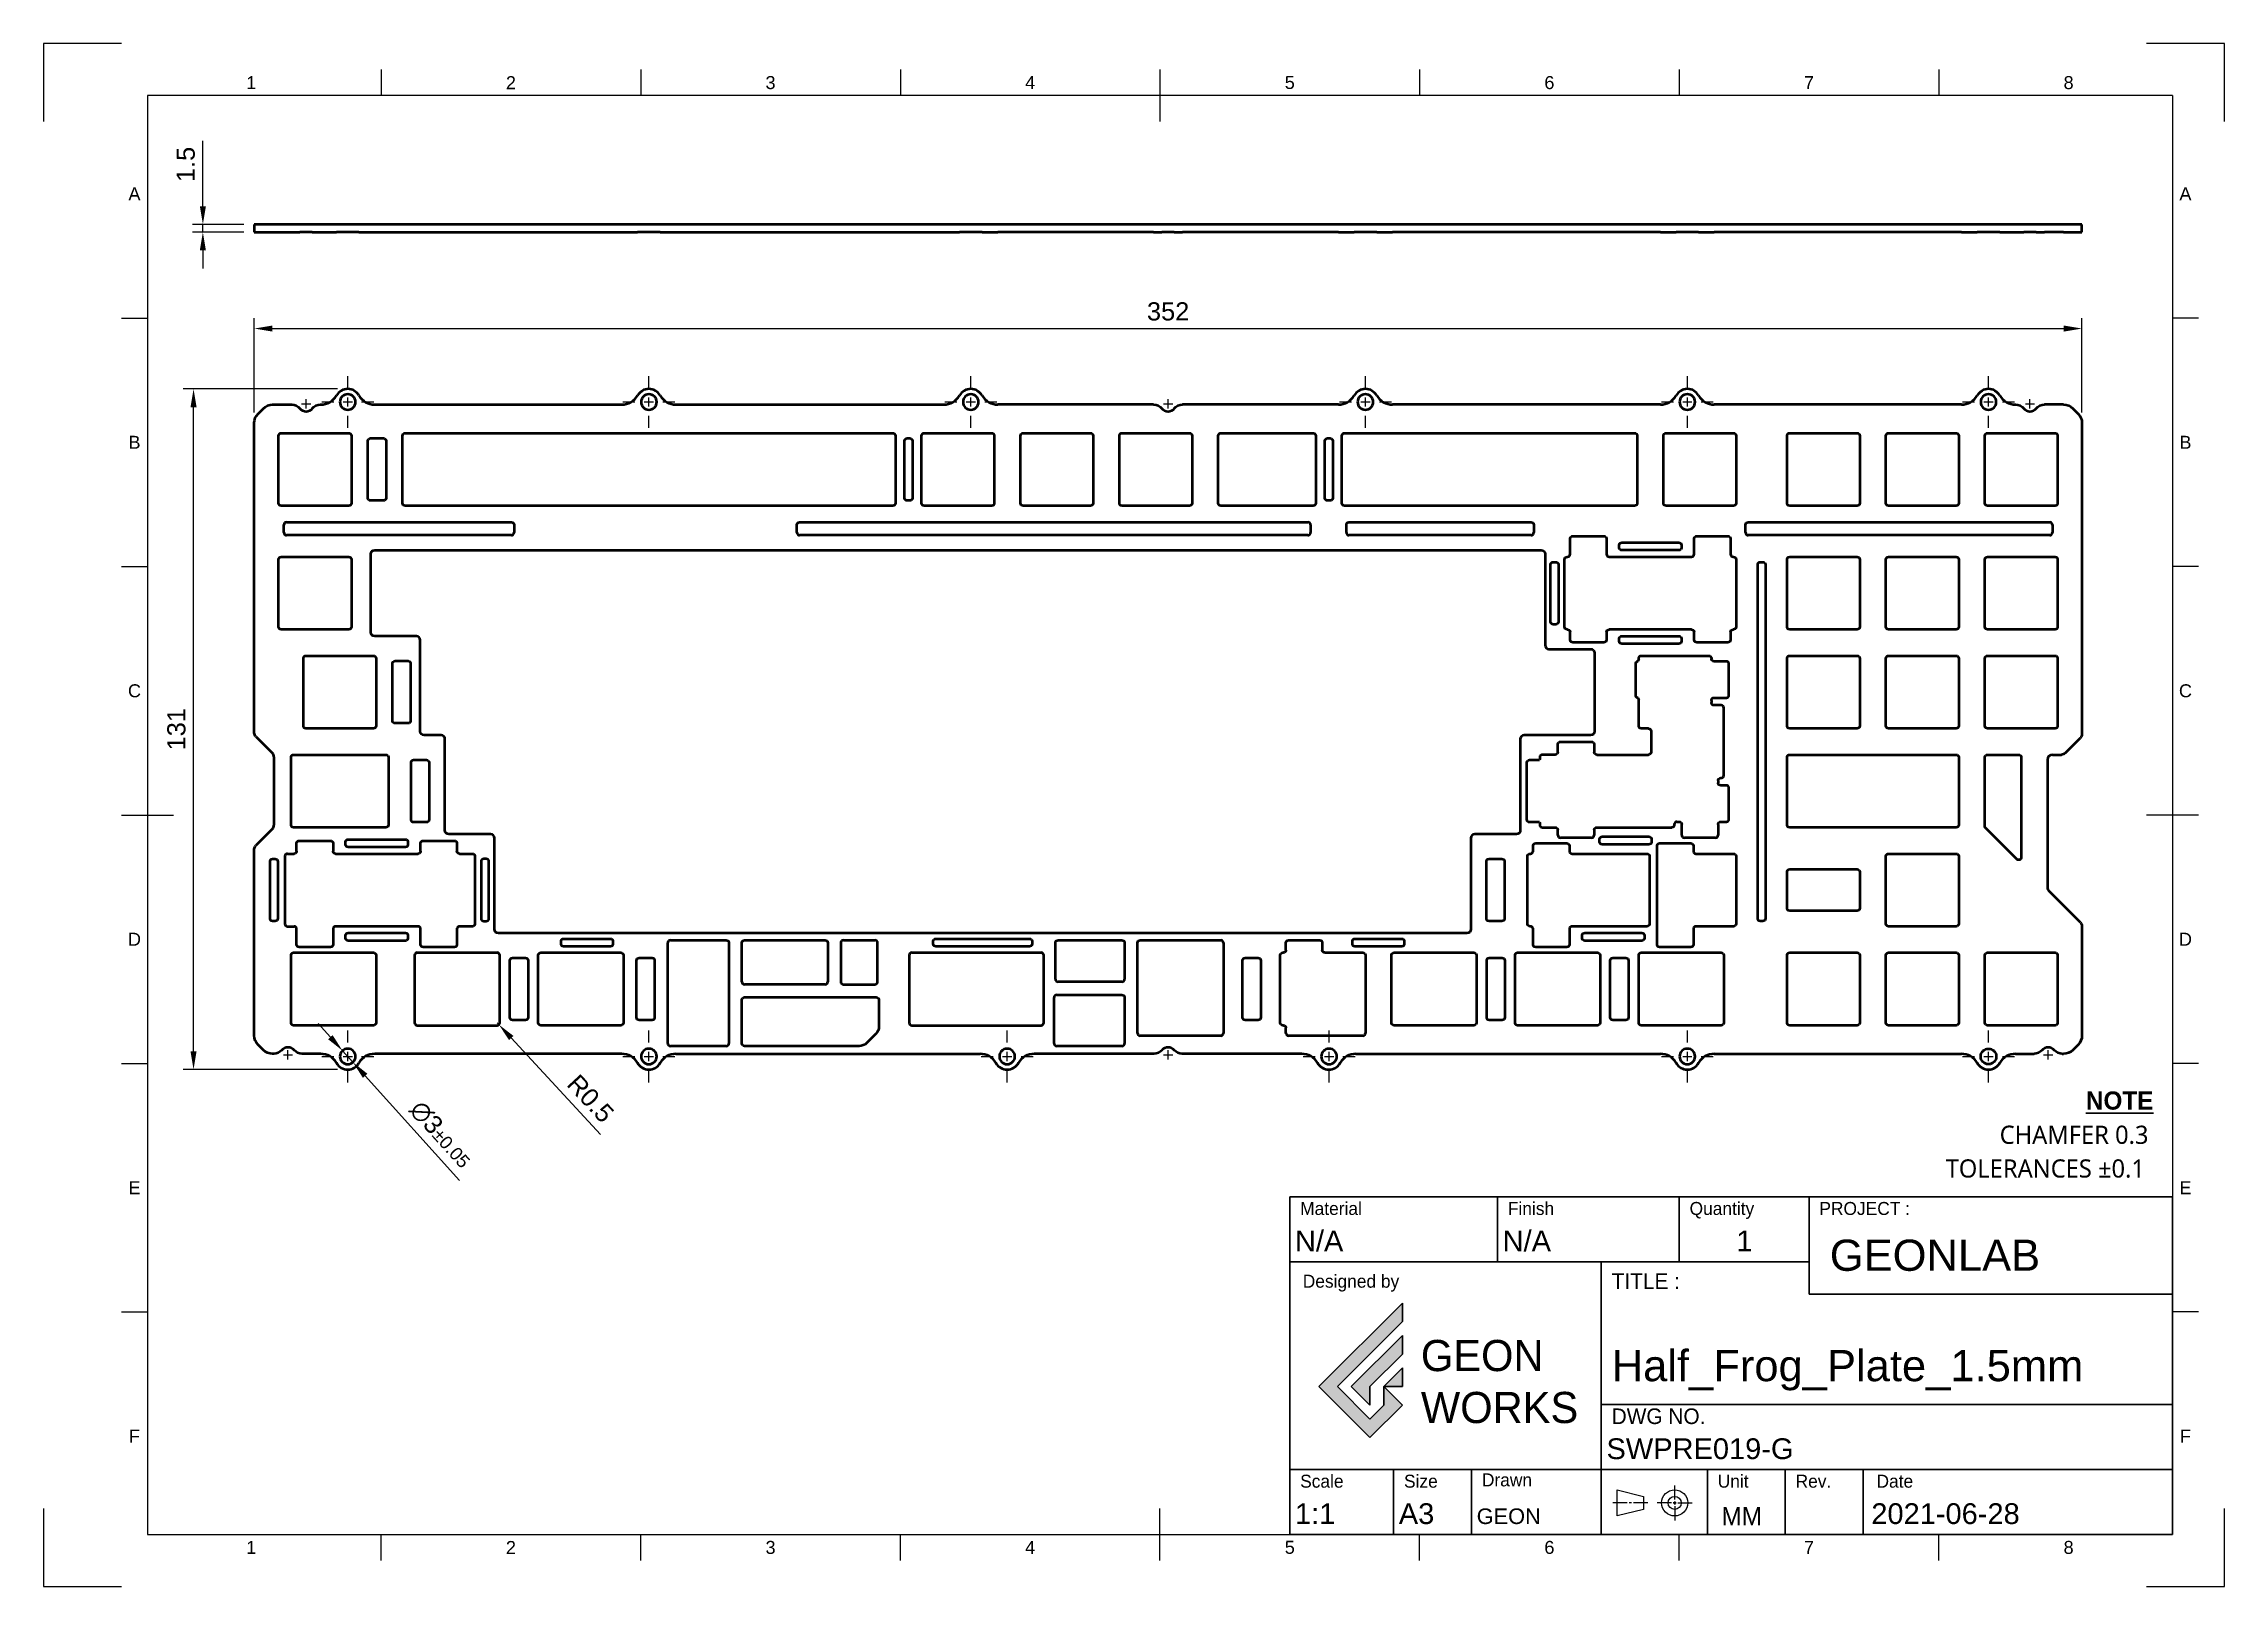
# Model space of a CAD drawing. Header units: millimetres. Extents: x 0 to 420, y 0 to 297.
import ezdxf
from ezdxf.enums import TextEntityAlignment as Align

# ---------------------------------------------------------------- set-up
doc = ezdxf.new("R2010")
doc.units = ezdxf.units.MM
doc.header["$LTSCALE"] = 0.75
doc.linetypes.add('CENTER2', pattern=[28.575, 19.05, -3.175, 3.175, -3.175])
for name, color, linetype, lineweight in [('Border', 7, 'Continuous', 25), ('Center Lines', 7, 'CENTER2', 25), ('Dimensions', 7, 'Continuous', 25), ('TitleBlock', 7, 'Continuous', 35), ('Visible', 7, 'Continuous', 50)]:
    doc.layers.add(name, color=color, linetype=linetype, lineweight=lineweight)
doc.layers.add('SLD-0', color=7, linetype='Continuous')
doc.styles.add('FusionTitle', font='arial.ttf')
doc.styles.add('MtXpl___1', font='')
doc.styles.add('MtXpl_Century_Gothic', font='GOTHIC.TTF')
doc.styles.add('MtXpl_OCR-A_BT', font='')
doc.styles.add('MtXpl_OCR-A_BT_1', font='')
doc.styles.get("Standard").update_dxf_attribs({"font": 'arial.ttf'})
doc.styles.get('MtXpl___1').set_extended_font_data('Malgun Gothic')
doc.styles.get('MtXpl_OCR-A_BT').set_extended_font_data('OCR-A BT')
doc.styles.get('MtXpl_OCR-A_BT_1').set_extended_font_data('OCR-A BT', bold=True)
doc.dimstyles.new('ISO-25', dxfattribs={"dimtxt": 3.5, "dimasz": 3.5, "dimexe": 2, "dimexo": 2, "dimgap": 1.5, "dimtad": 1, "dimdsep": 46, "dimtxsty": 'Standard', "dimcen": 0, "dimclrd": 256, "dimclre": 256, "dimclrt": 256, "dimazin": 2, "dimtp": 0.1, "dimtm": 0.1, "dimtfac": 0.714, "dimtmove": 0, "dimatfit": 3, "dimfxl": 1, "dimarcsym": 0})

msp = doc.modelspace()

# ---------------------------------------------------------------- blocks, each defined once
blk = doc.blocks.new('ISO_A3_SHEET')
at = {"layer": 'Border'}
for p, q in [((65, 292), (65, 287)), ((115, 292), (115, 287)), ((165, 292), (165, 287)), ((215, 292), (215, 282)), ((265, 292), (265, 287)), ((315, 292), (315, 287)), ((365, 292), (365, 287)), ((410, 287), (20, 287)), ((20, 287), (20, 10)), ((410, 287), (410, 10)), ((15, 244.16666), (20, 244.16666)), ((415, 244.16666), (410, 244.16666)), ((15, 196.33333), (20, 196.33333)), ((415, 196.33333), (410, 196.33333)), ((15, 148.5), (25, 148.5)), ((415, 148.5), (405, 148.5)), ((15, 100.66667), (20, 100.66667)), ((415, 100.66667), (410, 100.66667)), ((15, 52.83334), (20, 52.83334)), ((415, 52.83334), (410, 52.83334)), ((215, 5), (215, 15)), ((20, 10), (410, 10)), ((65, 5), (65, 10)), ((115, 5), (115, 10)), ((165, 5), (165, 10)), ((265, 5), (265, 10)), ((315, 5), (315, 10)), ((365, 5), (365, 10))]:
    blk.add_line(p, q, dxfattribs=at)
at = {"layer": 'Defpoints'}
for p, q in [((15, 297), (0, 297)), ((0, 297), (0, 282)), ((420, 297), (405, 297)), ((420, 282), (420, 297)), ((0, 15), (0, 0)), ((420, 0), (420, 15)), ((0, 0), (15, 0)), ((405, 0), (420, 0))]:
    blk.add_line(p, q, dxfattribs=at)
at = {"layer": 'Border', "style": 'FusionTitle'}
for s, p in [('1', (40, 289.5)), ('2', (90, 289.5)), ('3', (140, 289.5)), ('4', (190, 289.5)), ('5', (240, 289.5)), ('6', (290, 289.5)), ('7', (340, 289.5)), ('8', (390, 289.5)), ('A', (17.5, 268.08333)), ('A', (412.5, 268.08333)), ('B', (17.5, 220.25)), ('B', (412.5, 220.25)), ('C', (17.5, 172.41667)), ('C', (412.5, 172.41667)), ('D', (17.5, 124.58334)), ('D', (412.5, 124.58334)), ('E', (17.5, 76.75001)), ('E', (412.5, 76.75001)), ('F', (17.5, 28.91668)), ('F', (412.5, 28.91668)), ('1', (40, 7.5)), ('2', (90, 7.5)), ('3', (140, 7.5)), ('4', (190, 7.5)), ('5', (240, 7.5)), ('6', (290, 7.5)), ('7', (340, 7.5)), ('8', (390, 7.5))]:
    blk.add_text(s, height=2.5, dxfattribs=at).set_placement(p, align=Align.MIDDLE)
blk = doc.blocks.new('TITLEGW')
h = blk.add_hatch(color=256)
h.dxf.hatch_style = 1
h.paths.add_polyline_path([(-148.32, 40.97), (-148.32, 44.55), (-164.4, 28.46), (-154.57, 18.63), (-148.32, 24.89), (-151.89, 28.46), (-151.89, 24.89), (-154.57, 22.21), (-160.83, 28.46)])
h.paths.add_polyline_path([(-148.32, 34.72), (-148.32, 38.29), (-158.15, 28.46), (-154.57, 24.89), (-154.57, 28.46)], flags=17)
h.paths.add_polyline_path([(-148.32, 32.04), (-151.89, 28.46), (-148.32, 28.46)], flags=16)
for p, q in [((-170, 0), (-170, 65)), ((-170, 65), (0, 65)), ((-130, 65), (-130, 52.5)), ((-95, 65), (-95, 52.5)), ((-70, 46.25), (-70, 65)), ((0, 0), (0, 65)), ((-110, 52.5), (-170, 52.5)), ((-110, 0), (-110, 52.5)), ((-110, 52.5), (-70, 52.5)), ((-70, 46.25), (0, 46.25)), ((-148.32, 44.55), (-164.4, 28.46)), ((-148.32, 44.55), (-148.32, 40.97)), ((-148.32, 40.97), (-160.83, 28.46)), ((-148.32, 38.29), (-158.15, 28.46)), ((-148.32, 38.29), (-148.32, 34.72)), ((-148.32, 34.72), (-154.57, 28.46)), ((-148.32, 32.04), (-151.89, 28.46)), ((-148.32, 32.04), (-148.32, 28.46)), ((-164.4, 28.46), (-154.57, 18.63)), ((-160.83, 28.46), (-154.57, 22.21)), ((-158.15, 28.46), (-154.57, 24.89)), ((-154.57, 24.89), (-154.57, 28.46)), ((-151.89, 28.46), (-148.32, 24.89)), ((-151.89, 28.46), (-151.89, 24.89)), ((-151.89, 28.46), (-148.32, 28.46)), ((-148.32, 24.89), (-154.57, 18.63)), ((-151.89, 24.89), (-154.57, 22.21)), ((-110, 25), (0, 25)), ((-170, 12.5), (0, 12.5)), ((-150, 12.5), (-150, 0)), ((-135, 12.5), (-135, 0)), ((-89.58, 0), (-89.58, 12.5)), ((-74.58, 0), (-74.58, 12.5)), ((-59.58, 0), (-59.58, 12.5)), ((-95.57, 6.07), (-96.17, 6.07)), ((-95.87, 5.77), (-95.87, 6.37)), ((0, 0), (-170, 0))]:
    blk.add_line(p, q)
at = {"layer": 'SLD-0'}
for p, q in [((-106.93, 3.55), (-106.93, 8.59)), ((-106.93, 8.59), (-101.89, 7.33)), ((-95.87, 6.7), (-95.87, 9.44)), ((-105.04, 6.07), (-107.77, 6.07)), ((-101.89, 4.81), (-106.93, 3.55)), ((-104.2, 6.07), (-104.62, 6.07)), ((-101.05, 6.07), (-103.78, 6.07)), ((-101.89, 7.33), (-101.89, 4.81)), ((-96.5, 6.07), (-99.24, 6.07)), ((-95.87, 5.44), (-95.87, 2.71)), ((-95.24, 6.07), (-92.51, 6.07)), ((-95.24, 6.07), (-92.51, 6.07))]:
    blk.add_line(p, q, dxfattribs=at)
for radius in [2.52, 1.26]:
    blk.add_circle((-95.87, 6.07), radius, dxfattribs=at)
for s, height, style, p in [('%%UNOTE', 3.5, 'MtXpl_OCR-A_BT_1', (-16.67, 81.78)), ('CHAMFER 0.3', 3.5, 'MtXpl___1', (-33.28, 75.19)), ('TOLERANCES ±0.1', 3.5, 'MtXpl___1', (-43.68, 68.7)), ('Material', 2.5, 'MtXpl_OCR-A_BT', (-168, 61.5)), ('Finish', 2.5, 'MtXpl_OCR-A_BT', (-128, 61.5)), ('Quantity', 2.5, 'MtXpl_OCR-A_BT', (-93, 61.5)), ('PROJECT :', 2.5, 'MtXpl_OCR-A_BT', (-68, 61.5)), ('Designed by', 2.5, 'MtXpl_OCR-A_BT', (-167.5, 47.5)), ('TITLE :', 3, 'MtXpl_OCR-A_BT', (-108, 47.25)), ('DWG NO.', 3, 'MtXpl_OCR-A_BT', (-108, 21.25)), ('Scale', 2.5, 'MtXpl_OCR-A_BT', (-168, 9)), ('Size', 2.5, 'MtXpl_OCR-A_BT', (-148, 9)), ('Drawn', 2.5, 'MtXpl_OCR-A_BT', (-133, 9.25)), ('Unit', 2.5, 'MtXpl_OCR-A_BT', (-87.58, 9)), ('Rev.', 2.5, 'MtXpl_OCR-A_BT', (-72.58, 9)), ('Date', 2.5, 'MtXpl_OCR-A_BT', (-57, 9)), ('MM', 3.5, 'MtXpl_Century_Gothic', (-86.85, 1.75))]:
    blk.add_text(s, height=height, dxfattribs=dict(style=style)).set_placement(p)
at = {"insert": (-144.75, 37.44), "char_height": 6, "attachment_point": 1}
blk.add_mtext_dynamic_manual_height_columns('{\\fa Astro Space|b0|i0|c0|p2;GEON^JWORKS}', width=29.3157, gutter_width=12.5, heights=[0], dxfattribs=at)
for tag, p, height in [("MAT'L", (-169, 54.5), 4), ('FINISH', (-129, 54.5), 4), ('QUANTITY', (-84, 54.5), 4), ('PROJECT', (-66, 50.75), 6), ('TITLE_1', (-108, 29.5), 6), ('DWG_NO', (-109, 14.5), 4), ('SCALE', (-169, 2), 4), ('SIZE', (-149, 2), 4), ('DRAWN', (-134, 2), 3), ('CREATED_DATE', (-58, 2), 4)]:
    blk.add_attdef(tag, p, '', height=height)
blk = doc.blocks.new('*U5')
at = {"layer": 'Center Lines', "color": 0, "ltscale": 0.75, "transparency": 16777216}
for p, q in [((0, 2.678906), (0, 5)), ((-5, 0), (-2.678906, 0)), ((2.678906, 0), (5, 0)), ((0, -5), (0, -2.678906))]:
    blk.add_line(p, q, dxfattribs=at)
at = {"layer": 'Center Lines', "color": 0, "linetype": 'Continuous', "ltscale": 0.75, "transparency": 16777216}
for p, q in [((-0.892969, 0), (0.892969, 0)), ((0, -0.892969), (0, 0.892969))]:
    blk.add_line(p, q, dxfattribs=at)
blk = doc.blocks.new('*U6')
at = {"layer": 'Center Lines', "color": 0, "linetype": 'Continuous', "ltscale": 0.75, "transparency": 16777216}
for p, q in [((-0.892969, 0), (0.892969, 0)), ((0, -0.892969), (0, 0.892969))]:
    blk.add_line(p, q, dxfattribs=at)
blk = doc.blocks.new('*U7')
at = {"layer": 'Center Lines', "color": 0, "ltscale": 0.75, "transparency": 16777216}
for p, q in [((0, 2.678906), (0, 5)), ((-5, 0), (-2.678906, 0)), ((2.678906, 0), (5, 0)), ((0, -5), (0, -2.678906))]:
    blk.add_line(p, q, dxfattribs=at)
at = {"layer": 'Center Lines', "color": 0, "linetype": 'Continuous', "ltscale": 0.75, "transparency": 16777216}
for p, q in [((-0.892969, 0), (0.892969, 0)), ((0, -0.892969), (0, 0.892969))]:
    blk.add_line(p, q, dxfattribs=at)
blk = doc.blocks.new('*U8')
at = {"layer": 'Center Lines', "color": 0, "ltscale": 0.75, "transparency": 16777216}
for p, q in [((0, 2.678906), (0, 5)), ((-5, 0), (-2.678906, 0)), ((2.678906, 0), (5, 0)), ((0, -5), (0, -2.678906))]:
    blk.add_line(p, q, dxfattribs=at)
at = {"layer": 'Center Lines', "color": 0, "linetype": 'Continuous', "ltscale": 0.75, "transparency": 16777216}
for p, q in [((-0.892969, 0), (0.892969, 0)), ((0, -0.892969), (0, 0.892969))]:
    blk.add_line(p, q, dxfattribs=at)
blk = doc.blocks.new('*U9')
at = {"layer": 'Center Lines', "color": 0, "linetype": 'Continuous', "ltscale": 0.75, "transparency": 16777216}
for p, q in [((-0.892969, 0), (0.892969, 0)), ((0, -0.892969), (0, 0.892969))]:
    blk.add_line(p, q, dxfattribs=at)
blk = doc.blocks.new('*U10')
at = {"layer": 'Center Lines', "color": 0, "ltscale": 0.75, "transparency": 16777216}
for p, q in [((0, 2.678906), (0, 5)), ((-5, 0), (-2.678906, 0)), ((2.678906, 0), (5, 0)), ((0, -5), (0, -2.678906))]:
    blk.add_line(p, q, dxfattribs=at)
at = {"layer": 'Center Lines', "color": 0, "linetype": 'Continuous', "ltscale": 0.75, "transparency": 16777216}
for p, q in [((-0.892969, 0), (0.892969, 0)), ((0, -0.892969), (0, 0.892969))]:
    blk.add_line(p, q, dxfattribs=at)
blk = doc.blocks.new('*U11')
at = {"layer": 'Center Lines', "color": 0, "ltscale": 0.75, "transparency": 16777216}
for p, q in [((0, 2.678906), (0, 5)), ((-5, 0), (-2.678906, 0)), ((2.678906, 0), (5, 0)), ((0, -5), (0, -2.678906))]:
    blk.add_line(p, q, dxfattribs=at)
at = {"layer": 'Center Lines', "color": 0, "linetype": 'Continuous', "ltscale": 0.75, "transparency": 16777216}
for p, q in [((-0.892969, 0), (0.892969, 0)), ((0, -0.892969), (0, 0.892969))]:
    blk.add_line(p, q, dxfattribs=at)
blk = doc.blocks.new('*U12')
at = {"layer": 'Center Lines', "color": 0, "ltscale": 0.75, "transparency": 16777216}
for p, q in [((0, 2.678906), (0, 5)), ((-5, 0), (-2.678906, 0)), ((2.678906, 0), (5, 0)), ((0, -5), (0, -2.678906))]:
    blk.add_line(p, q, dxfattribs=at)
at = {"layer": 'Center Lines', "color": 0, "linetype": 'Continuous', "ltscale": 0.75, "transparency": 16777216}
for p, q in [((-0.892969, 0), (0.892969, 0)), ((0, -0.892969), (0, 0.892969))]:
    blk.add_line(p, q, dxfattribs=at)
blk = doc.blocks.new('*U13')
at = {"layer": 'Center Lines', "color": 0, "linetype": 'Continuous', "ltscale": 0.75, "transparency": 16777216}
for p, q in [((-0.892969, 0), (0.892969, 0)), ((0, -0.892969), (0, 0.892969))]:
    blk.add_line(p, q, dxfattribs=at)
blk = doc.blocks.new('*U14')
at = {"layer": 'Center Lines', "color": 0, "ltscale": 0.75, "transparency": 16777216}
for p, q in [((0, 2.678906), (0, 5)), ((-5, 0), (-2.678906, 0)), ((2.678906, 0), (5, 0)), ((0, -5), (0, -2.678906))]:
    blk.add_line(p, q, dxfattribs=at)
at = {"layer": 'Center Lines', "color": 0, "linetype": 'Continuous', "ltscale": 0.75, "transparency": 16777216}
for p, q in [((-0.892969, 0), (0.892969, 0)), ((0, -0.892969), (0, 0.892969))]:
    blk.add_line(p, q, dxfattribs=at)
blk = doc.blocks.new('*U15')
at = {"layer": 'Center Lines', "color": 0, "linetype": 'Continuous', "ltscale": 0.75, "transparency": 16777216}
for p, q in [((-0.892969, 0), (0.892969, 0)), ((0, -0.892969), (0, 0.892969))]:
    blk.add_line(p, q, dxfattribs=at)
blk = doc.blocks.new('*U16')
at = {"layer": 'Center Lines', "color": 0, "ltscale": 0.75, "transparency": 16777216}
for p, q in [((0, 2.678906), (0, 5)), ((-5, 0), (-2.678906, 0)), ((2.678906, 0), (5, 0)), ((0, -5), (0, -2.678906))]:
    blk.add_line(p, q, dxfattribs=at)
at = {"layer": 'Center Lines', "color": 0, "linetype": 'Continuous', "ltscale": 0.75, "transparency": 16777216}
for p, q in [((-0.892969, 0), (0.892969, 0)), ((0, -0.892969), (0, 0.892969))]:
    blk.add_line(p, q, dxfattribs=at)
blk = doc.blocks.new('*U17')
at = {"layer": 'Center Lines', "color": 0, "ltscale": 0.75, "transparency": 16777216}
for p, q in [((0, 2.678906), (0, 5)), ((-5, 0), (-2.678906, 0)), ((2.678906, 0), (5, 0)), ((0, -5), (0, -2.678906))]:
    blk.add_line(p, q, dxfattribs=at)
at = {"layer": 'Center Lines', "color": 0, "linetype": 'Continuous', "ltscale": 0.75, "transparency": 16777216}
for p, q in [((-0.892969, 0), (0.892969, 0)), ((0, -0.892969), (0, 0.892969))]:
    blk.add_line(p, q, dxfattribs=at)
blk = doc.blocks.new('*U18')
at = {"layer": 'Center Lines', "color": 0, "ltscale": 0.75, "transparency": 16777216}
for p, q in [((0, 2.678906), (0, 5)), ((-5, 0), (-2.678906, 0)), ((2.678906, 0), (5, 0)), ((0, -5), (0, -2.678906))]:
    blk.add_line(p, q, dxfattribs=at)
at = {"layer": 'Center Lines', "color": 0, "linetype": 'Continuous', "ltscale": 0.75, "transparency": 16777216}
for p, q in [((-0.892969, 0), (0.892969, 0)), ((0, -0.892969), (0, 0.892969))]:
    blk.add_line(p, q, dxfattribs=at)
blk = doc.blocks.new('*U19')
at = {"layer": 'Center Lines', "color": 0, "linetype": 'Continuous', "ltscale": 0.75, "transparency": 16777216}
for p, q in [((-0.892969, 0), (0.892969, 0)), ((0, -0.892969), (0, 0.892969))]:
    blk.add_line(p, q, dxfattribs=at)
blk = doc.blocks.new('*U20')
at = {"layer": 'Center Lines', "color": 0, "ltscale": 0.75, "transparency": 16777216}
for p, q in [((0, 2.678906), (0, 5)), ((-5, 0), (-2.678906, 0)), ((2.678906, 0), (5, 0)), ((0, -5), (0, -2.678906))]:
    blk.add_line(p, q, dxfattribs=at)
at = {"layer": 'Center Lines', "color": 0, "linetype": 'Continuous', "ltscale": 0.75, "transparency": 16777216}
for p, q in [((-0.892969, 0), (0.892969, 0)), ((0, -0.892969), (0, 0.892969))]:
    blk.add_line(p, q, dxfattribs=at)
blk = doc.blocks.new('*U21')
at = {"layer": 'Center Lines', "color": 0, "ltscale": 0.75, "transparency": 16777216}
for p, q in [((0, 2.678906), (0, 5)), ((-5, 0), (-2.678906, 0)), ((2.678906, 0), (5, 0)), ((0, -5), (0, -2.678906))]:
    blk.add_line(p, q, dxfattribs=at)
at = {"layer": 'Center Lines', "color": 0, "linetype": 'Continuous', "ltscale": 0.75, "transparency": 16777216}
for p, q in [((-0.892969, 0), (0.892969, 0)), ((0, -0.892969), (0, 0.892969))]:
    blk.add_line(p, q, dxfattribs=at)
blk = doc.blocks.new('*U22')
at = {"layer": 'Center Lines', "color": 0, "linetype": 'Continuous', "ltscale": 0.75, "transparency": 16777216}
for p, q in [((-0.892969, 0), (0.892969, 0)), ((0, -0.892969), (0, 0.892969))]:
    blk.add_line(p, q, dxfattribs=at)
blk = doc.blocks.new('*D28')
at = {"layer": 'Defpoints', "color": 0, "transparency": 16777216}
for p in [(57.56724, 103.126742), (59.574731, 100.897397)]:
    blk.add_point(p, dxfattribs=at)
at = {"layer": 'Dimensions', "lineweight": -2, "transparency": 16777216}
for p, q in [((55.225167, 105.727645), (52.883095, 108.328548)), ((57.56724, 103.126742), (59.574731, 100.897397)), ((80.083552, 78.122081), (61.916804, 98.296494))]:
    blk.add_line(p, q, dxfattribs=at)
at = {"layer": 'Dimensions', "transparency": 16777216}
for points in [[(55.658651, 106.11799), (54.791684, 105.337299), (57.56724, 103.126742)], [(62.350288, 98.68684), (61.48332, 97.906149), (59.574731, 100.897397)]]:
    blk.add_solid(points, dxfattribs=at)
at = {"layer": 'Dimensions', "transparency": 16777216, "insert": (76.611482, 87.036251), "char_height": 3.5, "attachment_point": 5, "rotation": 312.00256533}
blk.add_mtext('∅3{\\H2.499;±0.05}', dxfattribs=at)
blk = doc.blocks.new('*D29')
at = {"layer": 'Defpoints', "color": 0, "transparency": 16777216}
for p in [(87.340486, 108.50557), (87.680215, 108.138713)]:
    blk.add_point(p, dxfattribs=at)
at = {"layer": 'Dimensions', "lineweight": -2, "transparency": 16777216}
for p, q in [((87.340486, 108.50557), (87.680215, 108.138713)), ((107.258664, 86.996902), (90.058319, 105.570714))]:
    blk.add_line(p, q, dxfattribs=at)
at = {"layer": 'Dimensions', "transparency": 16777216}
blk.add_solid([(90.486319, 105.967064), (89.63032, 105.174363), (87.680215, 108.138713)], dxfattribs=at)
at = {"layer": 'Dimensions', "transparency": 16777216, "insert": (105.339533, 93.906961), "char_height": 3.5, "attachment_point": 5, "rotation": 312.80131947}
blk.add_mtext('R0.5', dxfattribs=at)
blk = doc.blocks.new('*D30')
at = {"layer": 'Defpoints', "color": 0, "transparency": 16777216}
for p in [(28.872501, 230.51157), (58.570986, 230.51157), (58.570986, 99.51207)]:
    blk.add_point(p, dxfattribs=at)
at = {"layer": 'Dimensions', "lineweight": -2, "transparency": 16777216}
for p, q in [((56.570986, 230.51157), (26.872501, 230.51157)), ((28.872501, 103.01207), (28.872501, 227.01157)), ((56.570986, 99.51207), (26.872501, 99.51207))]:
    blk.add_line(p, q, dxfattribs=at)
at = {"layer": 'Dimensions', "transparency": 16777216}
for points in [[(28.289168, 227.01157), (29.455834, 227.01157), (28.872501, 230.51157)], [(28.289168, 103.01207), (29.455834, 103.01207), (28.872501, 99.51207)]]:
    blk.add_solid(points, dxfattribs=at)
at = {"layer": 'Dimensions', "transparency": 16777216, "insert": (25.584302, 165.01182), "char_height": 3.5, "attachment_point": 5, "rotation": 90}
blk.add_mtext('131', dxfattribs=at)
blk = doc.blocks.new('*D31')
at = {"layer": 'Defpoints', "color": 0, "transparency": 16777216}
for p in [(392.571486, 242.146498), (40.571486, 223.976036), (392.571486, 223.976036)]:
    blk.add_point(p, dxfattribs=at)
at = {"layer": 'Dimensions', "lineweight": -2, "transparency": 16777216}
for p, q in [((40.571486, 225.976036), (40.571486, 244.146498)), ((392.571486, 225.976036), (392.571486, 244.146498)), ((44.071486, 242.146498), (389.071486, 242.146498))]:
    blk.add_line(p, q, dxfattribs=at)
at = {"layer": 'Dimensions', "transparency": 16777216}
for points in [[(44.071486, 242.729832), (44.071486, 241.563165), (40.571486, 242.146498)], [(389.071486, 242.729832), (389.071486, 241.563165), (392.571486, 242.146498)]]:
    blk.add_solid(points, dxfattribs=at)
at = {"layer": 'Dimensions', "transparency": 16777216, "insert": (216.571486, 245.434697), "char_height": 3.5, "attachment_point": 5}
blk.add_mtext('352', dxfattribs=at)
blk = doc.blocks.new('*D32')
at = {"layer": 'Defpoints', "color": 0, "transparency": 16777216}
for p in [(30.671991, 262.207956), (40.571486, 262.207956), (40.571486, 260.697956)]:
    blk.add_point(p, dxfattribs=at)
at = {"layer": 'Dimensions', "lineweight": -2, "transparency": 16777216}
for p, q in [((30.671991, 265.707956), (30.671991, 278.276851)), ((38.571486, 262.207956), (28.671991, 262.207956)), ((38.571486, 260.697956), (28.671991, 260.697956)), ((30.671991, 260.697956), (30.671991, 262.207956)), ((30.671991, 257.197956), (30.671991, 253.697956))]:
    blk.add_line(p, q, dxfattribs=at)
at = {"layer": 'Dimensions', "transparency": 16777216}
for points in [[(30.088657, 265.707956), (31.255324, 265.707956), (30.671991, 262.207956)], [(30.088657, 257.197956), (31.255324, 257.197956), (30.671991, 260.697956)]]:
    blk.add_solid(points, dxfattribs=at)
at = {"layer": 'Dimensions', "transparency": 16777216, "insert": (27.384985, 273.742403), "char_height": 3.5, "attachment_point": 5, "rotation": 90}
blk.add_mtext('1.5', dxfattribs=at)

# ---------------------------------------------------------------- dimensions: what is measured, and where the dimension line sits
at = {"layer": 'Dimensions'}
dim = msp.add_aligned_dim(p1=(40.571486, 260.697956), p2=(40.571486, 262.207956), distance=9.899495, text='1.5', dimstyle='ISO-25', override={"dimlfac": 1, "dimclrd": 256, "dimclre": 256}, dxfattribs=at)
dim.commit()
dim.dimension.update_dxf_attribs({"geometry": '*D32', "text_midpoint": (27.384985, 273.742403)})
dim = msp.add_linear_dim(base=(392.571486, 242.146498), p1=(40.571486, 223.976036), p2=(392.571486, 223.976036), angle=180, dimstyle='ISO-25', override={"dimlfac": 1, "dimclrd": 256, "dimclre": 256}, dxfattribs=at)
dim.commit()
dim.dimension.update_dxf_attribs({"geometry": '*D31', "text_midpoint": (216.571486, 245.434697)})
dim = msp.add_aligned_dim(p1=(58.570986, 99.51207), p2=(58.570986, 230.51157), distance=29.698485, dimstyle='ISO-25', override={"dimlfac": 1, "dimclrd": 256, "dimclre": 256}, dxfattribs=at)
dim.commit()
dim.dimension.update_dxf_attribs({"geometry": '*D30', "text_midpoint": (25.584302, 165.01182)})
dim = msp.add_diameter_dim_2p(p1=(57.56724, 103.126742), p2=(59.574731, 100.897397), dimstyle='ISO-25', override={"dimgap": 1.5, "dimlfac": 1, "dimtol": 1, "dimlim": 0, "dimtp": 0.05, "dimtm": 0.05}, dxfattribs=at)
dim.commit()
dim.dimension.update_dxf_attribs({"geometry": '*D28', "text_midpoint": (74.096119, 84.771205), "dimtype": 163})
dim = msp.add_radius_dim(center=(87.340486, 108.50557), mpoint=(87.680215, 108.138713), dimstyle='ISO-25', override={"dimlfac": 1, "dimse1": 1}, dxfattribs=at)
dim.commit()
dim.dimension.update_dxf_attribs({"geometry": '*D29', "text_midpoint": (102.927811, 91.673578), "dimtype": 164})

# ---------------------------------------------------------------- linework, layer by layer
at = {"layer": 'Visible', "extrusion": (-1e-16, -1, 2.966e-13)}
for p, q in [((40.571486, 262.207956, 58.964216), (40.571486, 260.697956, 58.964216)), ((42.339253, 262.207956, 61.767517), (41.303719, 262.207956, 60.731983)), ((41.303719, 260.697956, 60.731983), (42.339253, 260.697956, 61.767517)), ((47.784082, 262.207956, 62.49975), (44.10702, 262.207956, 62.49975)), ((44.10702, 260.697956, 62.49975), (47.784082, 260.697956, 62.49975)), ((53.374833, 262.207956, 62.49975), (53.338237, 262.207956, 62.49975)), ((53.338237, 260.697956, 62.49975), (53.374833, 260.697956, 62.49975)), ((111.374833, 262.207956, 62.49975), (63.767138, 262.207956, 62.49975)), ((63.767138, 260.697956, 62.49975), (111.374833, 260.697956, 62.49975)), ((173.37521, 262.207956, 62.49975), (121.767138, 262.207956, 62.49975)), ((121.767138, 260.697956, 62.49975), (173.37521, 260.697956, 62.49975)), ((213.784082, 262.207956, 62.49975), (183.767515, 262.207956, 62.49975)), ((213.784082, 260.697956, 62.49975), (183.767515, 260.697956, 62.49975)), ((249.375333, 262.207956, 62.49975), (219.338237, 262.207956, 62.49975)), ((249.375333, 260.697956, 62.49975), (219.338237, 260.697956, 62.49975)), ((311.375333, 262.207956, 62.49975), (259.767638, 262.207956, 62.49975)), ((311.375333, 260.697956, 62.49975), (259.767638, 260.697956, 62.49975)), ((369.375333, 262.207956, 62.49975), (321.767638, 262.207956, 62.49975)), ((369.375333, 260.697956, 62.49975), (321.767638, 260.697956, 62.49975)), ((379.784082, 262.207956, 62.49975), (379.767638, 262.207956, 62.49975)), ((379.784082, 260.697956, 62.49975), (379.767638, 260.697956, 62.49975)), ((389.035952, 262.207956, 62.49975), (385.338237, 262.207956, 62.49975)), ((389.035952, 260.697956, 62.49975), (385.338237, 260.697956, 62.49975)), ((391.839253, 262.207956, 60.731983), (390.803719, 262.207956, 61.767517)), ((390.803719, 260.697956, 61.767517), (391.839253, 260.697956, 60.731983)), ((392.571486, 260.697956, 58.964216), (392.571486, 262.207956, 58.964216))]:
    msp.add_line(p, q, dxfattribs=at)
at = {"layer": 'Visible'}
for p, q in [((44.10702, 227.51157, 0.755), (47.784082, 227.51157, 0.755)), ((53.338237, 227.51157, 0.755), (53.374833, 227.51157, 0.755)), ((63.767138, 227.51157, 0.755), (111.374833, 227.51157, 0.755)), ((121.767138, 227.51157, 0.755), (173.37521, 227.51157, 0.755)), ((213.784082, 227.51157, 0.755), (183.767515, 227.51157, 0.755)), ((249.375333, 227.51157, 0.755), (219.338237, 227.51157, 0.755)), ((311.375333, 227.51157, 0.755), (259.767638, 227.51157, 0.755)), ((369.375333, 227.51157, 0.755), (321.767638, 227.51157, 0.755)), ((379.784082, 227.51157, 0.755), (379.767638, 227.51157, 0.755)), ((389.035952, 227.51157, 0.755), (385.338237, 227.51157, 0.755)), ((40.571486, 164.307408, 0.755), (40.571486, 223.976036, 0.755)), ((41.303719, 225.743803, 0.755), (42.339253, 226.779337, 0.755)), ((390.803719, 226.779337, 0.755), (391.839253, 225.743803, 0.755)), ((392.571486, 223.976036, 0.755), (392.571486, 164.075783, 0.755)), ((45.265486, 208.51807, 0.755), (45.265486, 221.51807, 0.755)), ((45.765486, 222.01807, 0.755), (58.765486, 222.01807, 0.755)), ((59.265486, 221.51807, 0.755), (59.265486, 208.51807, 0.755)), ((62.441736, 209.51807, 0.755), (62.441736, 220.51807, 0.755)), ((62.941736, 221.01807, 0.755), (65.441736, 221.01807, 0.755)), ((65.941736, 220.51807, 0.755), (65.941736, 209.51807, 0.755)), ((69.117986, 208.51807, 0.755), (69.117986, 221.51807, 0.755)), ((69.617986, 222.01807, 0.755), (163.540486, 222.01807, 0.755)), ((164.040486, 221.51807, 0.755), (164.040486, 208.51807, 0.755)), ((165.815736, 209.51807, 0.755), (165.815736, 220.51807, 0.755)), ((166.315736, 221.01807, 0.755), (166.815736, 221.01807, 0.755)), ((167.315736, 220.51807, 0.755), (167.315736, 209.51807, 0.755)), ((169.090486, 208.51807, 0.755), (169.090486, 221.51807, 0.755)), ((169.590486, 222.01807, 0.755), (182.590486, 222.01807, 0.755)), ((183.090486, 221.51807, 0.755), (183.090486, 208.51807, 0.755)), ((188.140486, 208.51807, 0.755), (188.140486, 221.51807, 0.755)), ((188.640486, 222.01807, 0.755), (201.640486, 222.01807, 0.755)), ((202.140486, 221.51807, 0.755), (202.140486, 208.51807, 0.755)), ((207.190486, 208.51807, 0.755), (207.190486, 221.51807, 0.755)), ((207.690486, 222.01807, 0.755), (220.690486, 222.01807, 0.755)), ((221.190486, 221.51807, 0.755), (221.190486, 208.51807, 0.755)), ((226.240486, 208.51807, 0.755), (226.240486, 221.51807, 0.755)), ((226.740486, 222.01807, 0.755), (244.502986, 222.01807, 0.755)), ((245.002986, 221.51807, 0.755), (245.002986, 208.51807, 0.755)), ((246.777736, 209.51807, 0.755), (246.777736, 220.51807, 0.755)), ((247.277736, 221.01807, 0.755), (247.777736, 221.01807, 0.755)), ((248.277736, 220.51807, 0.755), (248.277736, 209.51807, 0.755)), ((250.052986, 208.51807, 0.755), (250.052986, 221.51807, 0.755)), ((250.552986, 222.01807, 0.755), (306.415486, 222.01807, 0.755)), ((306.915486, 221.51807, 0.755), (306.915486, 208.51807, 0.755)), ((311.965486, 208.51807, 0.755), (311.965486, 221.51807, 0.755)), ((312.465486, 222.01807, 0.755), (325.465486, 222.01807, 0.755)), ((325.965486, 221.51807, 0.755), (325.965486, 208.51807, 0.755)), ((335.777986, 208.51807, 0.755), (335.777986, 221.51807, 0.755)), ((336.277986, 222.01807, 0.755), (349.277986, 222.01807, 0.755)), ((349.777986, 221.51807, 0.755), (349.777986, 208.51807, 0.755)), ((354.827986, 208.51807, 0.755), (354.827986, 221.51807, 0.755)), ((355.327986, 222.01807, 0.755), (368.327986, 222.01807, 0.755)), ((368.827986, 221.51807, 0.755), (368.827986, 208.51807, 0.755)), ((373.877986, 208.51807, 0.755), (373.877986, 221.51807, 0.755)), ((374.377986, 222.01807, 0.755), (387.377986, 222.01807, 0.755)), ((387.877986, 221.51807, 0.755), (387.877986, 208.51807, 0.755)), ((58.765486, 208.01807, 0.755), (45.765486, 208.01807, 0.755)), ((65.441736, 209.01807, 0.755), (62.941736, 209.01807, 0.755)), ((163.540486, 208.01807, 0.755), (69.617986, 208.01807, 0.755)), ((166.815736, 209.01807, 0.755), (166.315736, 209.01807, 0.755)), ((182.590486, 208.01807, 0.755), (169.590486, 208.01807, 0.755)), ((201.640486, 208.01807, 0.755), (188.640486, 208.01807, 0.755)), ((220.690486, 208.01807, 0.755), (207.690486, 208.01807, 0.755)), ((244.502986, 208.01807, 0.755), (226.740486, 208.01807, 0.755)), ((247.777736, 209.01807, 0.755), (247.277736, 209.01807, 0.755)), ((306.415486, 208.01807, 0.755), (250.552986, 208.01807, 0.755)), ((325.465486, 208.01807, 0.755), (312.465486, 208.01807, 0.755)), ((349.277986, 208.01807, 0.755), (336.277986, 208.01807, 0.755)), ((368.327986, 208.01807, 0.755), (355.327986, 208.01807, 0.755)), ((387.377986, 208.01807, 0.755), (374.377986, 208.01807, 0.755)), ((46.265486, 202.86182, 0.755), (46.265486, 204.36182, 0.755)), ((46.765486, 204.86182, 0.755), (90.102986, 204.86182, 0.755)), ((90.102986, 202.36182, 0.755), (46.765486, 202.36182, 0.755)), ((90.602986, 204.36182, 0.755), (90.602986, 202.86182, 0.755)), ((145.090486, 202.86182, 0.755), (145.090486, 204.36182, 0.755)), ((145.590486, 204.86182, 0.755), (243.502486, 204.86182, 0.755)), ((243.502486, 202.36182, 0.755), (145.590486, 202.36182, 0.755)), ((244.002486, 204.36182, 0.755), (244.002486, 202.86182, 0.755)), ((250.902986, 202.86182, 0.755), (250.902986, 204.36182, 0.755)), ((251.402986, 204.86182, 0.755), (286.502986, 204.86182, 0.755)), ((286.502986, 202.36182, 0.755), (251.402986, 202.36182, 0.755)), ((287.002986, 204.36182, 0.755), (287.002986, 202.86182, 0.755)), ((294.002486, 198.70557, 0.755), (294.002486, 201.70557, 0.755)), ((294.502486, 202.20557, 0.755), (300.502486, 202.20557, 0.755)), ((301.002486, 201.70557, 0.755), (301.002486, 198.70557, 0.755)), ((317.878486, 198.70557, 0.755), (317.878486, 201.70557, 0.755)), ((318.378486, 202.20557, 0.755), (324.378486, 202.20557, 0.755)), ((324.878486, 201.70557, 0.755), (324.878486, 198.70557, 0.755)), ((327.777986, 202.86182, 0.755), (327.777986, 204.36182, 0.755)), ((328.277986, 204.86182, 0.755), (386.377986, 204.86182, 0.755)), ((386.377986, 202.36182, 0.755), (328.277986, 202.36182, 0.755)), ((386.877986, 204.36182, 0.755), (386.877986, 202.86182, 0.755)), ((45.265486, 184.70557, 0.755), (45.265486, 197.70557, 0.755)), ((45.765486, 198.20557, 0.755), (58.765486, 198.20557, 0.755)), ((59.265486, 197.70557, 0.755), (59.265486, 184.70557, 0.755)), ((63.015486, 183.65557, 0.755), (63.015486, 198.75557, 0.755)), ((63.765486, 199.50557, 0.755), (288.415486, 199.50557, 0.755)), ((289.165486, 198.75557, 0.755), (289.165486, 181.20557, 0.755)), ((292.915486, 184.70557, 0.755), (292.915486, 197.70557, 0.755)), ((293.415486, 198.20557, 0.755), (293.502486, 198.20557, 0.755)), ((301.502486, 198.20557, 0.755), (317.378486, 198.20557, 0.755)), ((303.440486, 199.95557, 0.755), (303.440486, 200.455668, 0.755)), ((314.940486, 199.45557, 0.755), (303.940486, 199.45557, 0.755)), ((303.94049, 200.955668, 0.755), (314.94049, 200.955581, 0.755)), ((315.440486, 200.455581, 0.755), (315.440486, 199.95557, 0.755)), ((325.378486, 198.20557, 0.755), (325.465486, 198.20557, 0.755)), ((325.965486, 197.70557, 0.755), (325.965486, 184.70557, 0.755)), ((335.777986, 184.70557, 0.755), (335.777986, 197.70557, 0.755)), ((336.277986, 198.20557, 0.755), (349.277986, 198.20557, 0.755)), ((349.777986, 197.70557, 0.755), (349.777986, 184.70557, 0.755)), ((354.827986, 184.70557, 0.755), (354.827986, 197.70557, 0.755)), ((355.327986, 198.20557, 0.755), (368.327986, 198.20557, 0.755)), ((368.827986, 197.70557, 0.755), (368.827986, 184.70557, 0.755)), ((373.877986, 184.70557, 0.755), (373.877986, 197.70557, 0.755)), ((374.377986, 198.20557, 0.755), (387.377986, 198.20557, 0.755)), ((387.877986, 197.70557, 0.755), (387.877986, 184.70557, 0.755)), ((290.240486, 185.70557, 0.755), (290.240486, 196.70557, 0.755)), ((290.740486, 197.20557, 0.755), (291.240486, 197.20557, 0.755)), ((291.740486, 196.70557, 0.755), (291.740486, 185.70557, 0.755)), ((330.115486, 128.55557, 0.755), (330.115486, 196.70557, 0.755)), ((330.615486, 197.20557, 0.755), (331.115486, 197.20557, 0.755)), ((331.615486, 196.70557, 0.755), (331.615486, 128.55557, 0.755)), ((291.240486, 185.20557, 0.755), (290.740486, 185.20557, 0.755)), ((58.765486, 184.20557, 0.755), (45.765486, 184.20557, 0.755)), ((71.790486, 182.90557, 0.755), (63.765486, 182.90557, 0.755)), ((72.540486, 164.60557, 0.755), (72.540486, 182.15557, 0.755)), ((293.502486, 184.20557, 0.755), (293.415486, 184.20557, 0.755)), ((294.002486, 182.20557, 0.755), (294.002486, 183.70557, 0.755)), ((300.502486, 181.70557, 0.755), (294.502486, 181.70557, 0.755)), ((301.002486, 183.70557, 0.755), (301.002486, 182.20557, 0.755)), ((317.378486, 184.20557, 0.755), (301.502486, 184.20557, 0.755)), ((303.440486, 181.957918, 0.755), (303.440486, 182.45557, 0.755)), ((314.940392, 181.455851, 0.755), (303.940392, 181.457918, 0.755)), ((303.940486, 182.95557, 0.755), (314.940486, 182.95557, 0.755)), ((315.440486, 182.45557, 0.755), (315.440486, 181.955851, 0.755)), ((317.878486, 182.20557, 0.755), (317.878486, 183.70557, 0.755)), ((324.378486, 181.70557, 0.755), (318.378486, 181.70557, 0.755)), ((324.878486, 183.70557, 0.755), (324.878486, 182.20557, 0.755)), ((325.465486, 184.20557, 0.755), (325.378486, 184.20557, 0.755)), ((349.277986, 184.20557, 0.755), (336.277986, 184.20557, 0.755)), ((368.327986, 184.20557, 0.755), (355.327986, 184.20557, 0.755)), ((387.377986, 184.20557, 0.755), (374.377986, 184.20557, 0.755)), ((50.027986, 165.65557, 0.755), (50.027986, 178.65557, 0.755)), ((50.527986, 179.15557, 0.755), (63.527986, 179.15557, 0.755)), ((64.027986, 178.65557, 0.755), (64.027986, 165.65557, 0.755)), ((67.184236, 166.65557, 0.755), (67.184236, 177.65557, 0.755)), ((67.684236, 178.15557, 0.755), (70.184236, 178.15557, 0.755)), ((70.684236, 177.65557, 0.755), (70.684236, 166.65557, 0.755)), ((289.915486, 180.45557, 0.755), (297.940486, 180.45557, 0.755)), ((298.690486, 179.70557, 0.755), (298.690486, 164.60557, 0.755)), ((306.584236, 177.56857, 0.755), (306.584236, 171.56857, 0.755)), ((307.202986, 178.493042, 0.755), (307.202986, 178.65557, 0.755)), ((307.702986, 179.15557, 0.755), (320.702986, 179.15557, 0.755)), ((321.202986, 178.65557, 0.755), (321.202986, 178.56857, 0.755)), ((324.084236, 178.06857, 0.755), (321.702986, 178.06857, 0.755)), ((324.584236, 171.56857, 0.755), (324.584236, 177.56857, 0.755)), ((335.777986, 165.65557, 0.755), (335.777986, 178.65557, 0.755)), ((336.277986, 179.15557, 0.755), (349.277986, 179.15557, 0.755)), ((349.777986, 178.65557, 0.755), (349.777986, 165.65557, 0.755)), ((354.827986, 165.65557, 0.755), (354.827986, 178.65557, 0.755)), ((355.327986, 179.15557, 0.755), (368.327986, 179.15557, 0.755)), ((368.827986, 178.65557, 0.755), (368.827986, 165.65557, 0.755)), ((373.877986, 165.65557, 0.755), (373.877986, 178.65557, 0.755)), ((374.377986, 179.15557, 0.755), (387.377986, 179.15557, 0.755)), ((387.877986, 178.65557, 0.755), (387.877986, 165.65557, 0.755)), ((307.202986, 165.65557, 0.755), (307.202986, 170.644098, 0.755)), ((321.202986, 170.56857, 0.755), (321.202986, 170.13057, 0.755)), ((321.702986, 171.06857, 0.755), (324.084236, 171.06857, 0.755)), ((323.084236, 169.63057, 0.755), (321.702986, 169.63057, 0.755)), ((323.584236, 156.13057, 0.755), (323.584236, 169.13057, 0.755)), ((63.527986, 165.15557, 0.755), (50.527986, 165.15557, 0.755)), ((70.184236, 166.15557, 0.755), (67.684236, 166.15557, 0.755)), ((76.552986, 163.85557, 0.755), (73.290486, 163.85557, 0.755)), ((297.940486, 163.85557, 0.755), (285.152986, 163.85557, 0.755)), ((309.084236, 165.15557, 0.755), (307.702986, 165.15557, 0.755)), ((309.584236, 164.65557, 0.755), (309.584236, 160.60557, 0.755)), ((349.277986, 165.15557, 0.755), (336.277986, 165.15557, 0.755)), ((368.327986, 165.15557, 0.755), (355.327986, 165.15557, 0.755)), ((387.377986, 165.15557, 0.755), (374.377986, 165.15557, 0.755)), ((40.864379, 163.600301, 0.755), (44.066217, 160.398463, 0.755)), ((44.359111, 159.691356, 0.755), (44.359111, 146.519783, 0.755)), ((47.646736, 146.60557, 0.755), (47.646736, 159.60557, 0.755)), ((48.146736, 160.10557, 0.755), (65.909236, 160.10557, 0.755)), ((66.409236, 159.60557, 0.755), (66.409236, 146.60557, 0.755)), ((77.302986, 145.55557, 0.755), (77.302986, 163.10557, 0.755)), ((284.402986, 163.10557, 0.755), (284.402986, 145.55557, 0.755)), ((288.152986, 159.60557, 0.755), (288.152986, 159.383332, 0.755)), ((291.121236, 160.10557, 0.755), (288.652986, 160.10557, 0.755)), ((291.621236, 160.60557, 0.755), (291.621236, 162.10557, 0.755)), ((292.121236, 162.60557, 0.755), (298.121236, 162.60557, 0.755)), ((298.621236, 162.10557, 0.755), (298.621236, 160.60557, 0.755)), ((299.121236, 160.10557, 0.755), (309.084236, 160.10557, 0.755)), ((335.777986, 146.60557, 0.755), (335.777986, 159.60557, 0.755)), ((336.277986, 160.10557, 0.755), (368.327986, 160.10557, 0.755)), ((368.827986, 159.60557, 0.755), (368.827986, 146.60557, 0.755)), ((373.877986, 146.313348, 0.755), (373.877986, 159.60557, 0.755)), ((374.377986, 160.10557, 0.755), (380.377986, 160.10557, 0.755)), ((380.877986, 159.60557, 0.755), (380.877986, 140.340781, 0.755)), ((386.927986, 160.10557, 0.755), (388.601272, 160.10557, 0.755)), ((389.308379, 160.398463, 0.755), (392.278592, 163.368676, 0.755)), ((70.756111, 147.60557, 0.755), (70.756111, 158.60557, 0.755)), ((71.256111, 159.10557, 0.755), (73.756111, 159.10557, 0.755)), ((74.256111, 158.60557, 0.755), (74.256111, 147.60557, 0.755)), ((285.668736, 147.60557, 0.755), (285.668736, 158.60557, 0.755)), ((286.168736, 159.10557, 0.755), (288.068736, 159.10557, 0.755)), ((322.997236, 155.63057, 0.755), (323.084236, 155.63057, 0.755)), ((385.927986, 159.10557, 0.755), (385.927986, 134.526221, 0.755)), ((322.497236, 155.13057, 0.755), (322.497236, 154.69257, 0.755)), ((324.084236, 154.19257, 0.755), (322.997236, 154.19257, 0.755)), ((324.584236, 147.69257, 0.755), (324.584236, 153.69257, 0.755)), ((73.756111, 147.10557, 0.755), (71.256111, 147.10557, 0.755)), ((288.068736, 147.10557, 0.755), (286.168736, 147.10557, 0.755)), ((314.559236, 147.19257, 0.755), (314.997236, 147.19257, 0.755)), ((322.997236, 147.19257, 0.755), (324.084236, 147.19257, 0.755)), ((44.066217, 145.812676, 0.755), (40.864379, 142.610838, 0.755)), ((65.909236, 146.10557, 0.755), (48.146736, 146.10557, 0.755)), ((48.733736, 141.55557, 0.755), (48.733736, 143.05557, 0.755)), ((49.233736, 143.55557, 0.755), (55.233736, 143.55557, 0.755)), ((55.733736, 143.05557, 0.755), (55.733736, 141.55557, 0.755)), ((58.171736, 142.80557, 0.755), (58.171736, 143.30557, 0.755)), ((58.671736, 143.80557, 0.755), (69.671736, 143.80557, 0.755)), ((70.171736, 143.30557, 0.755), (70.171736, 142.80557, 0.755)), ((72.609736, 141.55557, 0.755), (72.609736, 143.05557, 0.755)), ((73.109736, 143.55557, 0.755), (79.109736, 143.55557, 0.755)), ((86.077986, 144.80557, 0.755), (78.052986, 144.80557, 0.755)), ((79.609736, 143.05557, 0.755), (79.609736, 141.55557, 0.755)), ((86.827986, 126.50557, 0.755), (86.827986, 144.05557, 0.755)), ((274.877986, 144.05557, 0.755), (274.877986, 126.50557, 0.755)), ((283.652986, 144.80557, 0.755), (275.627986, 144.80557, 0.755)), ((287.358736, 143.05557, 0.755), (293.358736, 143.05557, 0.755)), ((288.152986, 146.827807, 0.755), (288.152986, 146.60557, 0.755)), ((288.652986, 146.10557, 0.755), (291.121236, 146.10557, 0.755)), ((291.621236, 144.60557, 0.755), (291.621236, 145.60557, 0.755)), ((298.121236, 144.10557, 0.755), (292.121236, 144.10557, 0.755)), ((298.621236, 145.60557, 0.755), (298.621236, 144.60557, 0.755)), ((299.121236, 146.10557, 0.755), (313.559236, 146.10557, 0.755)), ((299.677736, 143.33057, 0.755), (299.677736, 143.83057, 0.755)), ((300.177736, 144.33057, 0.755), (309.177736, 144.33057, 0.755)), ((309.177736, 142.83057, 0.755), (300.177736, 142.83057, 0.755)), ((309.677736, 143.83057, 0.755), (309.677736, 143.33057, 0.755)), ((311.234736, 143.05557, 0.755), (317.234736, 143.05557, 0.755)), ((314.059236, 146.69257, 0.755), (314.059236, 146.60557, 0.755)), ((315.497236, 144.60557, 0.755), (315.497236, 146.69257, 0.755)), ((321.997236, 144.10557, 0.755), (315.997236, 144.10557, 0.755)), ((322.497236, 146.69257, 0.755), (322.497236, 144.60557, 0.755)), ((368.327986, 146.10557, 0.755), (336.277986, 146.10557, 0.755)), ((380.025243, 139.986418, 0.755), (374.025243, 145.958985, 0.755)), ((40.571486, 106.047604, 0.755), (40.571486, 141.903731, 0.755)), ((43.609361, 128.55557, 0.755), (43.609361, 139.55557, 0.755)), ((44.109361, 140.05557, 0.755), (44.609361, 140.05557, 0.755)), ((45.109361, 139.55557, 0.755), (45.109361, 128.55557, 0.755)), ((46.456111, 140.55557, 0.755), (46.456111, 127.55557, 0.755)), ((46.956111, 141.05557, 0.755), (48.233736, 141.05557, 0.755)), ((56.233736, 141.05557, 0.755), (72.109736, 141.05557, 0.755)), ((69.671736, 142.30557, 0.755), (58.671736, 142.30557, 0.755)), ((80.109736, 141.05557, 0.755), (82.577986, 141.05557, 0.755)), ((83.077986, 140.55557, 0.755), (83.077986, 127.55557, 0.755)), ((84.252986, 139.55557, 0.755), (84.252986, 128.55557, 0.755)), ((85.252986, 140.05557, 0.755), (84.752986, 140.05557, 0.755)), ((85.752986, 128.55557, 0.755), (85.752986, 139.55557, 0.755)), ((277.871736, 128.55557, 0.755), (277.871736, 139.55557, 0.755)), ((278.371736, 140.05557, 0.755), (280.871736, 140.05557, 0.755)), ((281.371736, 139.55557, 0.755), (281.371736, 128.55557, 0.755)), ((285.771736, 127.55557, 0.755), (285.771736, 140.55557, 0.755)), ((286.271736, 141.05557, 0.755), (286.358736, 141.05557, 0.755)), ((286.858736, 141.55557, 0.755), (286.858736, 142.55557, 0.755)), ((293.858736, 142.55557, 0.755), (293.858736, 141.55557, 0.755)), ((294.358736, 141.05557, 0.755), (308.796736, 141.05557, 0.755)), ((309.296736, 140.55557, 0.755), (309.296736, 127.55557, 0.755)), ((310.734736, 123.55557, 0.755), (310.734736, 142.55557, 0.755)), ((317.734736, 142.55557, 0.755), (317.734736, 141.55557, 0.755)), ((318.234736, 141.05557, 0.755), (325.465486, 141.05557, 0.755)), ((325.965486, 140.55557, 0.755), (325.965486, 127.55557, 0.755)), ((354.827986, 127.55557, 0.755), (354.827986, 140.55557, 0.755)), ((355.327986, 141.05557, 0.755), (368.327986, 141.05557, 0.755)), ((368.827986, 140.55557, 0.755), (368.827986, 127.55557, 0.755)), ((335.777986, 130.55557, 0.755), (335.777986, 137.55557, 0.755)), ((336.277986, 138.05557, 0.755), (349.277986, 138.05557, 0.755)), ((349.777986, 137.55557, 0.755), (349.777986, 130.55557, 0.755)), ((392.27697, 127.790708, 0.755), (386.222501, 133.817496, 0.755)), ((44.609361, 128.05557, 0.755), (44.109361, 128.05557, 0.755)), ((46.956111, 127.05557, 0.755), (48.233736, 127.05557, 0.755)), ((48.733736, 123.55557, 0.755), (48.733736, 126.55557, 0.755)), ((55.733736, 126.55557, 0.755), (55.733736, 123.55557, 0.755)), ((72.109736, 127.05557, 0.755), (56.233736, 127.05557, 0.755)), ((72.609736, 123.55557, 0.755), (72.609736, 126.55557, 0.755)), ((79.609736, 126.55557, 0.755), (79.609736, 123.55557, 0.755)), ((82.577986, 127.05557, 0.755), (80.109736, 127.05557, 0.755)), ((84.752986, 128.05557, 0.755), (85.252986, 128.05557, 0.755)), ((280.871736, 128.05557, 0.755), (278.371736, 128.05557, 0.755)), ((286.358736, 127.05557, 0.755), (286.271736, 127.05557, 0.755)), ((286.858736, 123.55557, 0.755), (286.858736, 126.55557, 0.755)), ((293.858736, 126.55557, 0.755), (293.858736, 123.55557, 0.755)), ((308.796736, 127.05557, 0.755), (294.358736, 127.05557, 0.755)), ((317.734736, 126.55557, 0.755), (317.734736, 123.55557, 0.755)), ((325.465486, 127.05557, 0.755), (318.234736, 127.05557, 0.755)), ((331.115486, 128.05557, 0.755), (330.615486, 128.05557, 0.755)), ((349.277986, 130.05557, 0.755), (336.277986, 130.05557, 0.755)), ((368.327986, 127.05557, 0.755), (355.327986, 127.05557, 0.755)), ((392.571486, 127.081983, 0.755), (392.571486, 106.047604, 0.755)), ((48.146736, 122.00557, 0.755), (63.527986, 122.00557, 0.755)), ((55.233736, 123.05557, 0.755), (49.233736, 123.05557, 0.755)), ((58.171736, 124.80557, 0.755), (58.171736, 125.30557, 0.755)), ((58.671736, 125.80557, 0.755), (69.671736, 125.80557, 0.755)), ((69.671736, 124.30557, 0.755), (58.671736, 124.30557, 0.755)), ((70.171736, 125.30557, 0.755), (70.171736, 124.80557, 0.755)), ((71.959236, 122.00557, 0.755), (87.340486, 122.00557, 0.755)), ((79.109736, 123.05557, 0.755), (73.109736, 123.05557, 0.755)), ((274.127986, 125.75557, 0.755), (87.577986, 125.75557, 0.755)), ((95.771736, 122.00557, 0.755), (111.152986, 122.00557, 0.755)), ((99.652986, 123.68057, 0.755), (99.652986, 124.18057, 0.755)), ((100.152986, 124.68057, 0.755), (109.152986, 124.68057, 0.755)), ((109.152986, 123.18057, 0.755), (100.152986, 123.18057, 0.755)), ((109.652986, 124.18057, 0.755), (109.652986, 123.68057, 0.755)), ((120.209236, 104.51157, 0.755), (120.209236, 123.90557, 0.755)), ((120.709236, 124.40557, 0.755), (131.477986, 124.40557, 0.755)), ((131.977986, 123.90557, 0.755), (131.977986, 104.51157, 0.755)), ((134.477986, 116.3984, 0.755), (134.477986, 123.90557, 0.755)), ((134.977986, 124.40557, 0.755), (150.527986, 124.40557, 0.755)), ((151.027986, 123.90557, 0.755), (151.027986, 116.3984, 0.755)), ((153.527986, 123.90557, 0.755), (153.527986, 116.3984, 0.755)), ((154.027986, 124.40557, 0.755), (160.115486, 124.40557, 0.755)), ((160.615486, 116.3984, 0.755), (160.615486, 123.90557, 0.755)), ((167.209236, 122.00557, 0.755), (192.115486, 122.00557, 0.755)), ((171.327986, 123.68057, 0.755), (171.327986, 124.18057, 0.755)), ((171.827986, 124.68057, 0.755), (189.877986, 124.68057, 0.755)), ((189.877986, 123.18057, 0.755), (171.827986, 123.18057, 0.755)), ((190.377986, 124.18057, 0.755), (190.377986, 123.68057, 0.755)), ((194.865486, 116.88357, 0.755), (194.865486, 123.90557, 0.755)), ((195.365486, 124.40557, 0.755), (207.677986, 124.40557, 0.755)), ((208.177986, 123.90557, 0.755), (208.177986, 116.88357, 0.755)), ((210.677986, 106.504555, 0.755), (210.677986, 123.90557, 0.755)), ((211.177986, 124.40557, 0.755), (226.709236, 124.40557, 0.755)), ((227.209236, 123.90557, 0.755), (227.209236, 106.504555, 0.755)), ((238.646736, 122.00557, 0.755), (238.765486, 122.00557, 0.755)), ((239.265486, 122.50557, 0.755), (239.265486, 123.90557, 0.755)), ((239.765486, 124.40557, 0.755), (245.765486, 124.40557, 0.755)), ((246.265486, 123.90557, 0.755), (246.265486, 122.50557, 0.755)), ((246.765486, 122.00557, 0.755), (254.090486, 122.00557, 0.755)), ((252.052986, 123.68057, 0.755), (252.052986, 124.18057, 0.755)), ((252.552986, 124.68057, 0.755), (261.552986, 124.68057, 0.755)), ((261.552986, 123.18057, 0.755), (252.552986, 123.18057, 0.755)), ((260.077986, 122.00557, 0.755), (275.459236, 122.00557, 0.755)), ((262.052986, 124.18057, 0.755), (262.052986, 123.68057, 0.755)), ((283.890486, 122.00557, 0.755), (299.271736, 122.00557, 0.755)), ((293.358736, 123.05557, 0.755), (287.358736, 123.05557, 0.755)), ((296.296736, 124.800381, 0.755), (296.296736, 125.30557, 0.755)), ((296.796736, 125.80557, 0.755), (307.796711, 125.80557, 0.755)), ((307.796918, 124.304947, 0.755), (296.796943, 124.300381, 0.755)), ((307.702986, 122.00557, 0.755), (323.084236, 122.00557, 0.755)), ((308.296711, 125.30557, 0.755), (308.296711, 124.804947, 0.755)), ((317.234736, 123.05557, 0.755), (311.234736, 123.05557, 0.755)), ((336.277986, 122.00557, 0.755), (349.277986, 122.00557, 0.755)), ((355.327986, 122.00557, 0.755), (368.327986, 122.00557, 0.755)), ((374.377986, 122.00557, 0.755), (387.377986, 122.00557, 0.755)), ((47.646736, 108.50557, 0.755), (47.646736, 121.50557, 0.755)), ((64.027986, 121.50557, 0.755), (64.027986, 108.50557, 0.755)), ((71.459236, 121.50557, 0.755), (71.459236, 108.50557, 0.755)), ((87.840486, 108.50557, 0.755), (87.840486, 121.50557, 0.755)), ((89.806111, 109.50557, 0.755), (89.806111, 120.50557, 0.755)), ((90.306111, 121.00557, 0.755), (92.806111, 121.00557, 0.755)), ((93.306111, 120.50557, 0.755), (93.306111, 109.50557, 0.755)), ((95.271736, 108.50557, 0.755), (95.271736, 121.50557, 0.755)), ((111.652986, 121.50557, 0.755), (111.652986, 108.50557, 0.755)), ((114.181111, 109.50557, 0.755), (114.181111, 120.50557, 0.755)), ((114.681111, 121.00557, 0.755), (117.181111, 121.00557, 0.755)), ((117.681111, 120.50557, 0.755), (117.681111, 109.50557, 0.755)), ((166.709236, 121.50557, 0.755), (166.709236, 108.50557, 0.755)), ((192.615486, 108.50557, 0.755), (192.615486, 121.50557, 0.755)), ((230.927986, 109.50557, 0.755), (230.927986, 120.50557, 0.755)), ((231.427986, 121.00557, 0.755), (233.927986, 121.00557, 0.755)), ((234.427986, 120.50557, 0.755), (234.427986, 109.50557, 0.755)), ((238.146736, 108.50557, 0.755), (238.146736, 121.50557, 0.755)), ((254.590486, 121.50557, 0.755), (254.590486, 106.504555, 0.755)), ((259.577986, 108.50557, 0.755), (259.577986, 121.50557, 0.755)), ((275.959236, 121.50557, 0.755), (275.959236, 108.50557, 0.755)), ((277.924861, 109.50557, 0.755), (277.924861, 120.50557, 0.755)), ((278.424861, 121.00557, 0.755), (280.924861, 121.00557, 0.755)), ((281.424861, 120.50557, 0.755), (281.424861, 109.50557, 0.755)), ((283.390486, 108.50557, 0.755), (283.390486, 121.50557, 0.755)), ((299.771736, 121.50557, 0.755), (299.771736, 108.50557, 0.755)), ((301.737361, 109.50557, 0.755), (301.737361, 120.50557, 0.755)), ((302.237361, 121.00557, 0.755), (304.737361, 121.00557, 0.755)), ((305.237361, 120.50557, 0.755), (305.237361, 109.50557, 0.755)), ((307.202986, 108.50557, 0.755), (307.202986, 121.50557, 0.755)), ((323.584236, 121.50557, 0.755), (323.584236, 108.50557, 0.755)), ((335.777986, 108.50557, 0.755), (335.777986, 121.50557, 0.755)), ((349.777986, 121.50557, 0.755), (349.777986, 108.50557, 0.755)), ((354.827986, 108.50557, 0.755), (354.827986, 121.50557, 0.755)), ((368.827986, 121.50557, 0.755), (368.827986, 108.50557, 0.755)), ((373.877986, 108.50557, 0.755), (373.877986, 121.50557, 0.755)), ((387.877986, 121.50557, 0.755), (387.877986, 108.50557, 0.755)), ((150.527986, 115.8984, 0.755), (134.977986, 115.8984, 0.755)), ((154.027986, 115.8984, 0.755), (160.115486, 115.8984, 0.755)), ((195.115486, 113.88357, 0.755), (207.677986, 113.88357, 0.755)), ((207.677986, 116.38357, 0.755), (195.365486, 116.38357, 0.755)), ((134.477986, 104.51157, 0.755), (134.477986, 112.8984, 0.755)), ((134.977986, 113.3984, 0.755), (160.365486, 113.3984, 0.755)), ((160.865486, 112.8984, 0.755), (160.865486, 107.79123, 0.755)), ((194.615486, 104.51157, 0.755), (194.615486, 113.38357, 0.755)), ((208.177986, 113.38357, 0.755), (208.177986, 104.51157, 0.755)), ((63.527986, 108.00557, 0.755), (48.146736, 108.00557, 0.755)), ((71.959236, 108.00557, 0.755), (87.340486, 108.00557, 0.755)), ((92.806111, 109.00557, 0.755), (90.306111, 109.00557, 0.755)), ((111.152986, 108.00557, 0.755), (95.771736, 108.00557, 0.755)), ((117.181111, 109.00557, 0.755), (114.681111, 109.00557, 0.755)), ((160.279699, 106.377016, 0.755), (158.500039, 104.597356, 0.755)), ((167.209236, 108.00557, 0.755), (192.115486, 108.00557, 0.755)), ((226.709236, 106.004555, 0.755), (211.177986, 106.004555, 0.755)), ((233.927986, 109.00557, 0.755), (231.427986, 109.00557, 0.755)), ((238.765486, 108.00557, 0.755), (238.646736, 108.00557, 0.755)), ((239.265486, 106.504555, 0.755), (239.265486, 107.50557, 0.755)), ((254.090486, 106.004555, 0.755), (239.765486, 106.004555, 0.755)), ((275.459236, 108.00557, 0.755), (260.077986, 108.00557, 0.755)), ((280.924861, 109.00557, 0.755), (278.424861, 109.00557, 0.755)), ((299.271736, 108.00557, 0.755), (283.890486, 108.00557, 0.755)), ((304.737361, 109.00557, 0.755), (302.237361, 109.00557, 0.755)), ((323.084236, 108.00557, 0.755), (307.702986, 108.00557, 0.755)), ((349.277986, 108.00557, 0.755), (336.277986, 108.00557, 0.755)), ((368.327986, 108.00557, 0.755), (355.327986, 108.00557, 0.755)), ((387.377986, 108.00557, 0.755), (374.377986, 108.00557, 0.755)), ((42.339253, 103.244303, 0.755), (41.303719, 104.279837, 0.755)), ((44.335861, 102.51207, 0.755), (44.10702, 102.51207, 0.755)), ((53.374833, 102.51207, 0.755), (49.787431, 102.51207, 0.755)), ((111.374833, 102.51207, 0.755), (63.767138, 102.51207, 0.755)), ((131.477986, 104.01157, 0.755), (120.709236, 104.01157, 0.755)), ((121.767138, 102.51207, 0.755), (180.37521, 102.51207, 0.755)), ((157.085825, 104.01157, 0.755), (134.977986, 104.01157, 0.755)), ((213.835861, 102.51207, 0.755), (190.767515, 102.51207, 0.755)), ((207.677986, 104.01157, 0.755), (195.115486, 104.01157, 0.755)), ((242.331333, 102.51207, 0.755), (219.287431, 102.51207, 0.755)), ((252.723638, 102.51207, 0.755), (311.375333, 102.51207, 0.755)), ((321.767638, 102.51207, 0.755), (369.375333, 102.51207, 0.755)), ((379.767638, 102.51207, 0.755), (383.335861, 102.51207, 0.755)), ((388.787431, 102.51207, 0.755), (389.035952, 102.51207, 0.755)), ((391.839253, 104.279837, 0.755), (390.803719, 103.244303, 0.755))]:
    msp.add_line(p, q, dxfattribs=at)
at = {"layer": 'Visible', "extrusion": (0, 0, -1)}
for centre in [(-58.570986, 228.01157, -0.755), (-116.570986, 228.01157, -0.755), (-178.571363, 228.01157, -0.755), (-254.571486, 228.01157, -0.755), (-316.571486, 228.01157, -0.755), (-374.571486, 228.01157, -0.755), (-58.570986, 102.01207, -0.755), (-116.570986, 102.01207, -0.755), (-185.571363, 102.01207, -0.755), (-247.571486, 102.01207, -0.755), (-316.571486, 102.01207, -0.755)]:
    msp.add_circle(centre, 1.5, dxfattribs=at)
at = {"layer": 'Visible'}
msp.add_circle((374.571486, 102.01207, 0.755), 1.5, dxfattribs=at)
at = {"layer": 'Visible', "extrusion": (-1e-16, -1, 2.966e-13)}
for centre, radius, start, end in [((43.071486, 58.964216, -262.207956), 2.5, 135, 180), ((44.10702, 59.99975, -262.207956), 2.5, 90, 135), ((47.784082, 60.49975, -262.207956), 2, 37.490844, 90), ((53.338237, 60.49975, -262.207956), 2, 90, 142.509156), ((53.374833, 65.99975, -260.697956), 3.5, 270, 330), ((58.570986, 62.99975, -262.207956), 2.5, 30, 150), ((58.570986, 62.99975, -260.697956), 2.5, 30, 150), ((63.767138, 65.99975, -260.697956), 3.5, 210, 270), ((111.374833, 65.99975, -260.697956), 3.5, 270, 330), ((116.570986, 62.99975, -262.207956), 2.5, 30, 150), ((116.570986, 62.99975, -260.697956), 2.5, 30, 150), ((121.767138, 65.99975, -260.697956), 3.5, 210, 270), ((173.37521, 65.99975, -260.697956), 3.5, 270, 330), ((178.571363, 62.99975, -262.207956), 2.5, 30, 150), ((178.571363, 62.99975, -260.697956), 2.5, 30, 150), ((183.767515, 65.99975, -260.697956), 3.5, 210, 270), ((213.784082, 60.49975, -262.207956), 2, 37.490844, 90), ((219.338237, 60.49975, -262.207956), 2, 90, 142.509156), ((249.375333, 65.99975, -260.697956), 3.5, 270, 330), ((254.571486, 62.99975, -262.207956), 2.5, 30, 150), ((254.571486, 62.99975, -260.697956), 2.5, 30, 150), ((259.767638, 65.99975, -260.697956), 3.5, 210, 270), ((311.375333, 65.99975, -260.697956), 3.5, 270, 330), ((316.571486, 62.99975, -262.207956), 2.5, 30, 150), ((316.571486, 62.99975, -260.697956), 2.5, 30, 150), ((321.767638, 65.99975, -260.697956), 3.5, 210, 270), ((369.375333, 65.99975, -260.697956), 3.5, 270, 330), ((374.571486, 62.99975, -262.207956), 2.5, 30, 150), ((374.571486, 62.99975, -260.697956), 2.5, 30, 150), ((379.767638, 65.99975, -260.697956), 3.5, 210, 270), ((379.784082, 60.49975, -262.207956), 2, 37.490844, 90), ((385.338237, 60.49975, -262.207956), 2, 90, 142.509156), ((389.035952, 59.99975, -262.207956), 2.5, 45, 90), ((390.071486, 58.964216, -262.207956), 2.5, 0, 45)]:
    msp.add_arc(centre, radius, start, end, dxfattribs=at)
at = {"layer": 'Visible', "extrusion": (1e-16, 1, -2.966e-13)}
for centre, radius, start, end in [((-43.071486, 58.964216, 260.697956), 2.5, 0, 45), ((-44.10702, 59.99975, 260.697956), 2.5, 45, 90), ((-47.784082, 60.49975, 260.697956), 2, 90, 142.509156), ((-50.56116, 62.629971, 262.207956), 1.5, 217.490844, 322.509156), ((-50.56116, 62.629971, 260.697956), 1.5, 217.490844, 322.509156), ((-53.338237, 60.49975, 260.697956), 2, 37.490844, 90), ((-53.374833, 65.99975, 262.207956), 3.5, 210, 270), ((-63.767138, 65.99975, 262.207956), 3.5, 270, 330), ((-111.374833, 65.99975, 262.207956), 3.5, 210, 270), ((-121.767138, 65.99975, 262.207956), 3.5, 270, 330), ((-173.37521, 65.99975, 262.207956), 3.5, 210, 270), ((-183.767515, 65.99975, 262.207956), 3.5, 270, 330), ((-213.784082, 60.49975, 260.697956), 2, 90, 142.509156), ((-216.56116, 62.629971, 262.207956), 1.5, 217.490844, 322.509156), ((-216.56116, 62.629971, 260.697956), 1.5, 217.490844, 322.509156), ((-219.338237, 60.49975, 260.697956), 2, 37.490844, 90), ((-249.375333, 65.99975, 262.207956), 3.5, 210, 270), ((-259.767638, 65.99975, 262.207956), 3.5, 270, 330), ((-311.375333, 65.99975, 262.207956), 3.5, 210, 270), ((-321.767638, 65.99975, 262.207956), 3.5, 270, 330), ((-369.375333, 65.99975, 262.207956), 3.5, 210, 270), ((-379.767638, 65.99975, 262.207956), 3.5, 270, 330), ((-379.784082, 60.49975, 260.697956), 2, 90, 142.509156), ((-382.56116, 62.629971, 262.207956), 1.5, 217.490844, 322.509156), ((-382.56116, 62.629971, 260.697956), 1.5, 217.490844, 322.509156), ((-385.338237, 60.49975, 260.697956), 2, 37.490844, 90), ((-389.035952, 59.99975, 260.697956), 2.5, 90, 135), ((-390.071486, 58.964216, 260.697956), 2.5, 135, 180)]:
    msp.add_arc(centre, radius, start, end, dxfattribs=at)
at = {"layer": 'Visible', "extrusion": (0, 0, -1)}
for centre, radius, start, end in [((-44.10702, 225.01157, -0.755), 2.5, 45, 90), ((-47.784082, 225.51157, -0.755), 2, 90, 142.509156), ((-53.338237, 225.51157, -0.755), 2, 37.490844, 90), ((-213.784082, 225.51157, -0.755), 2, 90, 142.509156), ((-219.338237, 225.51157, -0.755), 2, 37.490844, 90), ((-379.784082, 225.51157, -0.755), 2, 90, 142.509156), ((-385.338237, 225.51157, -0.755), 2, 37.490844, 90), ((-389.035952, 225.01157, -0.755), 2.5, 90, 135), ((-43.071486, 223.976036, -0.755), 2.5, 0, 45), ((-50.56116, 227.641791, -0.755), 1.5, 217.490844, 322.509156), ((-216.56116, 227.641791, -0.755), 1.5, 217.490844, 322.509156), ((-382.56116, 227.641791, -0.755), 1.5, 217.490844, 322.509156), ((-390.071486, 223.976036, -0.755), 2.5, 135, 180), ((-45.765486, 221.51807, -0.755), 0.5, 0, 90), ((-58.765486, 221.51807, -0.755), 0.5, 90, 180), ((-62.941736, 220.51807, -0.755), 0.5, 0, 90), ((-65.441736, 220.51807, -0.755), 0.5, 90, 180), ((-69.617986, 221.51807, -0.755), 0.5, 0, 90), ((-163.540486, 221.51807, -0.755), 0.5, 90, 180), ((-166.315736, 220.51807, -0.755), 0.5, 0, 90), ((-166.815736, 220.51807, -0.755), 0.5, 90, 180), ((-169.590486, 221.51807, -0.755), 0.5, 0, 90), ((-182.590486, 221.51807, -0.755), 0.5, 90, 180), ((-188.640486, 221.51807, -0.755), 0.5, 0, 90), ((-201.640486, 221.51807, -0.755), 0.5, 90, 180), ((-207.690486, 221.51807, -0.755), 0.5, 0, 90), ((-220.690486, 221.51807, -0.755), 0.5, 90, 180), ((-226.740486, 221.51807, -0.755), 0.5, 0, 90), ((-244.502986, 221.51807, -0.755), 0.5, 90, 180), ((-247.277736, 220.51807, -0.755), 0.5, 0, 90), ((-247.777736, 220.51807, -0.755), 0.5, 90, 180), ((-250.552986, 221.51807, -0.755), 0.5, 0, 90), ((-306.415486, 221.51807, -0.755), 0.5, 90, 180), ((-312.465486, 221.51807, -0.755), 0.5, 0, 90), ((-325.465486, 221.51807, -0.755), 0.5, 90, 180), ((-336.277986, 221.51807, -0.755), 0.5, 0, 90), ((-349.277986, 221.51807, -0.755), 0.5, 90, 180), ((-355.327986, 221.51807, -0.755), 0.5, 0, 90), ((-368.327986, 221.51807, -0.755), 0.5, 90, 180), ((-374.377986, 221.51807, -0.755), 0.5, 0, 90), ((-387.377986, 221.51807, -0.755), 0.5, 90, 180), ((-45.765486, 208.51807, -0.755), 0.5, 270, 0), ((-58.765486, 208.51807, -0.755), 0.5, 180, 270), ((-62.941736, 209.51807, -0.755), 0.5, 270, 0), ((-65.441736, 209.51807, -0.755), 0.5, 180, 270), ((-69.617986, 208.51807, -0.755), 0.5, 270, 0), ((-163.540486, 208.51807, -0.755), 0.5, 180, 270), ((-166.315736, 209.51807, -0.755), 0.5, 270, 0), ((-166.815736, 209.51807, -0.755), 0.5, 180, 270), ((-169.590486, 208.51807, -0.755), 0.5, 270, 0), ((-182.590486, 208.51807, -0.755), 0.5, 180, 270), ((-188.640486, 208.51807, -0.755), 0.5, 270, 0), ((-201.640486, 208.51807, -0.755), 0.5, 180, 270), ((-207.690486, 208.51807, -0.755), 0.5, 270, 0), ((-220.690486, 208.51807, -0.755), 0.5, 180, 270), ((-226.740486, 208.51807, -0.755), 0.5, 270, 0), ((-244.502986, 208.51807, -0.755), 0.5, 180, 270), ((-247.277736, 209.51807, -0.755), 0.5, 270, 0), ((-247.777736, 209.51807, -0.755), 0.5, 180, 270), ((-250.552986, 208.51807, -0.755), 0.5, 270, 0), ((-306.415486, 208.51807, -0.755), 0.5, 180, 270), ((-312.465486, 208.51807, -0.755), 0.5, 270, 0), ((-325.465486, 208.51807, -0.755), 0.5, 180, 270), ((-336.277986, 208.51807, -0.755), 0.5, 270, 0), ((-349.277986, 208.51807, -0.755), 0.5, 180, 270), ((-355.327986, 208.51807, -0.755), 0.5, 270, 0), ((-368.327986, 208.51807, -0.755), 0.5, 180, 270), ((-374.377986, 208.51807, -0.755), 0.5, 270, 0), ((-387.377986, 208.51807, -0.755), 0.5, 180, 270), ((-90.102986, 204.36182, -0.755), 0.5, 90, 180), ((-145.590486, 204.36182, -0.755), 0.5, 0, 90), ((-251.402986, 204.36182, -0.755), 0.5, 0, 90), ((-286.502986, 204.36182, -0.755), 0.5, 90, 180), ((-294.502486, 201.70557, -0.755), 0.5, 0, 90), ((-300.502486, 201.70557, -0.755), 0.5, 90, 180), ((-318.378486, 201.70557, -0.755), 0.5, 0, 90), ((-324.378486, 201.70557, -0.755), 0.5, 90, 180), ((-328.277986, 204.36182, -0.755), 0.5, 0, 90), ((-45.765486, 197.70557, -0.755), 0.5, 0, 90), ((-58.765486, 197.70557, -0.755), 0.5, 90, 180), ((-63.765486, 198.75557, -0.755), 0.75, 0, 90), ((-288.415486, 198.75557, -0.755), 0.75, 90, 180), ((-293.415486, 197.70557, -0.755), 0.5, 0, 90), ((-303.940486, 200.455668, -0.755), 0.5, 0, 90.000451), ((-303.940486, 199.95557, -0.755), 0.5, 270, 0), ((-314.940486, 199.95557, -0.755), 0.5, 180, 270), ((-314.940486, 200.455581, -0.755), 0.5, 90.000451, 180), ((-325.465486, 197.70557, -0.755), 0.5, 90, 180), ((-336.277986, 197.70557, -0.755), 0.5, 0, 90), ((-349.277986, 197.70557, -0.755), 0.5, 90, 180), ((-355.327986, 197.70557, -0.755), 0.5, 0, 90), ((-368.327986, 197.70557, -0.755), 0.5, 90, 180), ((-374.377986, 197.70557, -0.755), 0.5, 0, 90), ((-387.377986, 197.70557, -0.755), 0.5, 90, 180), ((-290.740486, 196.70557, -0.755), 0.5, 0, 90), ((-291.240486, 196.70557, -0.755), 0.5, 90, 180), ((-330.615486, 196.70557, -0.755), 0.5, 0, 90), ((-331.115486, 196.70557, -0.755), 0.5, 90, 180), ((-290.740486, 185.70557, -0.755), 0.5, 270, 0), ((-291.240486, 185.70557, -0.755), 0.5, 180, 270), ((-45.765486, 184.70557, -0.755), 0.5, 270, 0), ((-58.765486, 184.70557, -0.755), 0.5, 180, 270), ((-63.765486, 183.65557, -0.755), 0.75, 270, 0), ((-293.415486, 184.70557, -0.755), 0.5, 270, 0), ((-293.502486, 183.70557, -0.755), 0.5, 90, 180), ((-294.502486, 182.20557, -0.755), 0.5, 270, 0), ((-300.502486, 182.20557, -0.755), 0.5, 180, 270), ((-301.502486, 183.70557, -0.755), 0.5, 0, 90), ((-303.940486, 182.45557, -0.755), 0.5, 0, 90), ((-303.940486, 181.957918, -0.755), 0.5, 270.010763, 0), ((-314.940486, 181.955851, -0.755), 0.5, 180, 270.010763), ((-314.940486, 182.45557, -0.755), 0.5, 90, 180), ((-317.378486, 183.70557, -0.755), 0.5, 90, 180), ((-318.378486, 182.20557, -0.755), 0.5, 270, 0), ((-324.378486, 182.20557, -0.755), 0.5, 180, 270), ((-325.378486, 183.70557, -0.755), 0.5, 0, 90), ((-325.465486, 184.70557, -0.755), 0.5, 180, 270), ((-336.277986, 184.70557, -0.755), 0.5, 270, 0), ((-349.277986, 184.70557, -0.755), 0.5, 180, 270), ((-355.327986, 184.70557, -0.755), 0.5, 270, 0), ((-368.327986, 184.70557, -0.755), 0.5, 180, 270), ((-374.377986, 184.70557, -0.755), 0.5, 270, 0), ((-387.377986, 184.70557, -0.755), 0.5, 180, 270), ((-50.527986, 178.65557, -0.755), 0.5, 0, 90), ((-63.527986, 178.65557, -0.755), 0.5, 90, 180), ((-67.684236, 177.65557, -0.755), 0.5, 0, 90), ((-70.184236, 177.65557, -0.755), 0.5, 90, 180), ((-297.940486, 179.70557, -0.755), 0.75, 90, 180), ((-306.702986, 178.493042, -0.755), 0.5, 180, 247.588868), ((-307.702986, 178.65557, -0.755), 0.5, 0, 90), ((-320.702986, 178.65557, -0.755), 0.5, 90, 180), ((-321.702986, 178.56857, -0.755), 0.5, 269.999995, 0), ((-336.277986, 178.65557, -0.755), 0.5, 0, 90), ((-349.277986, 178.65557, -0.755), 0.5, 90, 180), ((-355.327986, 178.65557, -0.755), 0.5, 0, 90), ((-368.327986, 178.65557, -0.755), 0.5, 90, 180), ((-374.377986, 178.65557, -0.755), 0.5, 0, 90), ((-387.377986, 178.65557, -0.755), 0.5, 90, 180), ((-306.702986, 170.644098, -0.755), 0.5, 112.411132, 180), ((-321.702986, 170.56857, -0.755), 0.5, 0, 90), ((-321.702986, 170.13057, -0.755), 0.5, 270, 0), ((-41.571486, 164.307408, -0.755), 1, 315, 0), ((-50.527986, 165.65557, -0.755), 0.5, 270, 0), ((-63.527986, 165.65557, -0.755), 0.5, 180, 270), ((-67.684236, 166.65557, -0.755), 0.5, 270, 0), ((-70.184236, 166.65557, -0.755), 0.5, 180, 270), ((-73.290486, 164.60557, -0.755), 0.75, 270, 0), ((-297.940486, 164.60557, -0.755), 0.75, 180, 270), ((-307.702986, 165.65557, -0.755), 0.5, 270, 0), ((-309.084236, 164.65557, -0.755), 0.5, 90, 180), ((-336.277986, 165.65557, -0.755), 0.5, 270, 0), ((-349.277986, 165.65557, -0.755), 0.5, 180, 270), ((-355.327986, 165.65557, -0.755), 0.5, 270, 0), ((-368.327986, 165.65557, -0.755), 0.5, 180, 270), ((-374.377986, 165.65557, -0.755), 0.5, 270, 0), ((-387.377986, 165.65557, -0.755), 0.5, 180, 270), ((-391.571486, 164.075783, -0.755), 1, 180, 225), ((-48.146736, 159.60557, -0.755), 0.5, 0, 90), ((-65.909236, 159.60557, -0.755), 0.5, 90, 180), ((-291.121236, 160.60557, -0.755), 0.5, 180, 270), ((-292.121236, 162.10557, -0.755), 0.5, 0, 90), ((-298.121236, 162.10557, -0.755), 0.5, 90, 180), ((-299.121236, 160.60557, -0.755), 0.5, 270, 0), ((-309.084236, 160.60557, -0.755), 0.5, 180, 270), ((-336.277986, 159.60557, -0.755), 0.5, 0, 90), ((-368.327986, 159.60557, -0.755), 0.5, 90, 180), ((-374.377986, 159.60557, -0.755), 0.5, 0, 90), ((-380.377986, 159.60557, -0.755), 0.5, 90, 180), ((-388.601272, 161.10557, -0.755), 1, 225, 270), ((-71.256111, 158.60557, -0.755), 0.5, 0, 90), ((-73.756111, 158.60557, -0.755), 0.5, 90, 180), ((-286.168736, 158.60557, -0.755), 0.5, 0, 90), ((-287.652986, 159.383332, -0.755), 0.5, 180, 213.746866), ((-322.997236, 155.13057, -0.755), 0.5, 0, 90), ((-322.997236, 154.69257, -0.755), 0.5, 270, 0), ((-71.256111, 147.60557, -0.755), 0.5, 270, 0), ((-73.756111, 147.60557, -0.755), 0.5, 180, 270), ((-286.168736, 147.60557, -0.755), 0.5, 270, 0), ((-287.652986, 146.827807, -0.755), 0.5, 146.253134, 180), ((-314.997236, 146.69257, -0.755), 0.5, 90, 180), ((-322.997236, 146.69257, -0.755), 0.5, 0, 90), ((-48.146736, 146.60557, -0.755), 0.5, 270, 0), ((-49.233736, 143.05557, -0.755), 0.5, 0, 90), ((-55.233736, 143.05557, -0.755), 0.5, 90, 180), ((-58.671736, 143.30557, -0.755), 0.5, 0, 90), ((-58.671736, 142.80557, -0.755), 0.5, 270, 0), ((-65.909236, 146.60557, -0.755), 0.5, 180, 270), ((-69.671736, 143.30557, -0.755), 0.5, 90, 180), ((-69.671736, 142.80557, -0.755), 0.5, 180, 270), ((-73.109736, 143.05557, -0.755), 0.5, 0, 90), ((-78.052986, 145.55557, -0.755), 0.75, 270, 0), ((-79.109736, 143.05557, -0.755), 0.5, 90, 180), ((-283.652986, 145.55557, -0.755), 0.75, 180, 270), ((-287.358736, 142.55557, -0.755), 0.5, 0, 90), ((-291.121236, 145.60557, -0.755), 0.5, 90, 180), ((-293.358736, 142.55557, -0.755), 0.5, 90, 180), ((-299.121236, 145.60557, -0.755), 0.5, 0, 90), ((-300.177736, 143.83057, -0.755), 0.5, 0, 90), ((-300.177736, 143.33057, -0.755), 0.5, 270, 0), ((-309.177736, 143.83057, -0.755), 0.5, 90, 180), ((-309.177736, 143.33057, -0.755), 0.5, 180, 270), ((-311.234736, 142.55557, -0.755), 0.5, 0, 90), ((-313.559236, 146.60557, -0.755), 0.5, 180, 270), ((-317.234736, 142.55557, -0.755), 0.5, 90, 180), ((-336.277986, 146.60557, -0.755), 0.5, 270, 0), ((-368.327986, 146.60557, -0.755), 0.5, 180, 270), ((-374.377986, 146.313348, -0.755), 0.5, 314.868717, 0), ((-41.571486, 141.903731, -0.755), 1, 0, 45), ((-44.109361, 139.55557, -0.755), 0.5, 0, 90), ((-44.609361, 139.55557, -0.755), 0.5, 90, 180), ((-48.233736, 141.55557, -0.755), 0.5, 180, 270), ((-56.233736, 141.55557, -0.755), 0.5, 270, 0), ((-72.109736, 141.55557, -0.755), 0.5, 180, 270), ((-80.109736, 141.55557, -0.755), 0.5, 270, 0), ((-82.577986, 140.55557, -0.755), 0.5, 90, 180), ((-278.371736, 139.55557, -0.755), 0.5, 0, 90), ((-280.871736, 139.55557, -0.755), 0.5, 90, 180), ((-286.271736, 140.55557, -0.755), 0.5, 0, 90), ((-308.796736, 140.55557, -0.755), 0.5, 90, 180), ((-325.465486, 140.55557, -0.755), 0.5, 90, 180), ((-355.327986, 140.55557, -0.755), 0.5, 0, 90), ((-368.327986, 140.55557, -0.755), 0.5, 90, 180), ((-380.377986, 140.340781, -0.755), 0.5, 180, 314.868717), ((-336.277986, 137.55557, -0.755), 0.5, 0, 90), ((-349.277986, 137.55557, -0.755), 0.5, 90, 180), ((-336.277986, 130.55557, -0.755), 0.5, 270, 0), ((-349.277986, 130.55557, -0.755), 0.5, 180, 270), ((-44.109361, 128.55557, -0.755), 0.5, 270, 0), ((-44.609361, 128.55557, -0.755), 0.5, 180, 270), ((-82.577986, 127.55557, -0.755), 0.5, 180, 270), ((-87.577986, 126.50557, -0.755), 0.75, 270, 0), ((-274.127986, 126.50557, -0.755), 0.75, 180, 270), ((-278.371736, 128.55557, -0.755), 0.5, 270, 0), ((-280.871736, 128.55557, -0.755), 0.5, 180, 270), ((-286.271736, 127.55557, -0.755), 0.5, 270, 0), ((-308.796736, 127.55557, -0.755), 0.5, 180, 270), ((-325.465486, 127.55557, -0.755), 0.5, 180, 270), ((-330.615486, 128.55557, -0.755), 0.5, 270, 0), ((-331.115486, 128.55557, -0.755), 0.5, 180, 270), ((-355.327986, 127.55557, -0.755), 0.5, 270, 0), ((-368.327986, 127.55557, -0.755), 0.5, 180, 270), ((-391.571486, 127.081983, -0.755), 1, 134.868717, 180), ((-48.146736, 121.50557, -0.755), 0.5, 0, 90), ((-49.233736, 123.55557, -0.755), 0.5, 270, 0), ((-55.233736, 123.55557, -0.755), 0.5, 180, 270), ((-58.671736, 125.30557, -0.755), 0.5, 0, 90), ((-58.671736, 124.80557, -0.755), 0.5, 270, 0), ((-63.527986, 121.50557, -0.755), 0.5, 90, 180), ((-69.671736, 125.30557, -0.755), 0.5, 90, 180), ((-69.671736, 124.80557, -0.755), 0.5, 180, 270), ((-73.109736, 123.55557, -0.755), 0.5, 270, 0), ((-79.109736, 123.55557, -0.755), 0.5, 180, 270), ((-95.771736, 121.50557, -0.755), 0.5, 0, 90), ((-100.152986, 124.18057, -0.755), 0.5, 0, 90), ((-100.152986, 123.68057, -0.755), 0.5, 270, 0), ((-109.152986, 124.18057, -0.755), 0.5, 90, 180), ((-109.152986, 123.68057, -0.755), 0.5, 180, 270), ((-111.152986, 121.50557, -0.755), 0.5, 90, 180), ((-131.477986, 123.90557, -0.755), 0.5, 90, 180), ((-134.977986, 123.90557, -0.755), 0.5, 0, 90), ((-150.527986, 123.90557, -0.755), 0.5, 90, 180), ((-171.827986, 124.18057, -0.755), 0.5, 0, 90), ((-171.827986, 123.68057, -0.755), 0.5, 270, 0), ((-189.877986, 124.18057, -0.755), 0.5, 90, 180), ((-189.877986, 123.68057, -0.755), 0.5, 180, 270), ((-195.365486, 123.90557, -0.755), 0.5, 0, 90), ((-207.677986, 123.90557, -0.755), 0.5, 90, 180), ((-211.177986, 123.90557, -0.755), 0.5, 0, 90), ((-238.646736, 121.50557, -0.755), 0.5, 0, 90), ((-238.765486, 122.50557, -0.755), 0.5, 180, 270), ((-239.765486, 123.90557, -0.755), 0.5, 0, 90), ((-245.765486, 123.90557, -0.755), 0.5, 90, 180), ((-246.765486, 122.50557, -0.755), 0.5, 270, 0), ((-252.552986, 124.18057, -0.755), 0.5, 0, 90), ((-252.552986, 123.68057, -0.755), 0.5, 270, 0), ((-254.090486, 121.50557, -0.755), 0.5, 90, 180), ((-260.077986, 121.50557, -0.755), 0.5, 0, 90), ((-261.552986, 124.18057, -0.755), 0.5, 90, 180), ((-261.552986, 123.68057, -0.755), 0.5, 180, 270), ((-275.459236, 121.50557, -0.755), 0.5, 90, 180), ((-283.890486, 121.50557, -0.755), 0.5, 0, 90), ((-287.358736, 123.55557, -0.755), 0.5, 270, 0), ((-293.358736, 123.55557, -0.755), 0.5, 180, 270), ((-296.796736, 125.30557, -0.755), 0.5, 359.999992, 90), ((-296.796736, 124.800381, -0.755), 0.5, 269.976218, 359.999992), ((-299.271736, 121.50557, -0.755), 0.5, 90, 180), ((-307.702986, 121.50557, -0.755), 0.5, 0, 90), ((-307.796711, 125.30557, -0.755), 0.5, 90, 180.000001), ((-307.796711, 124.804947, -0.755), 0.5, 180.000001, 269.976218), ((-311.234736, 123.55557, -0.755), 0.5, 270, 0), ((-317.234736, 123.55557, -0.755), 0.5, 180, 270), ((-323.084236, 121.50557, -0.755), 0.5, 90, 180), ((-336.277986, 121.50557, -0.755), 0.5, 0, 90), ((-349.277986, 121.50557, -0.755), 0.5, 90, 180), ((-355.327986, 121.50557, -0.755), 0.5, 0, 90), ((-368.327986, 121.50557, -0.755), 0.5, 90, 180), ((-374.377986, 121.50557, -0.755), 0.5, 0, 90), ((-387.377986, 121.50557, -0.755), 0.5, 90, 180), ((-90.306111, 120.50557, -0.755), 0.5, 0, 90), ((-92.806111, 120.50557, -0.755), 0.5, 90, 180), ((-114.681111, 120.50557, -0.755), 0.5, 0, 90), ((-117.181111, 120.50557, -0.755), 0.5, 90, 180), ((-231.427986, 120.50557, -0.755), 0.5, 0, 90), ((-233.927986, 120.50557, -0.755), 0.5, 90, 180), ((-278.424861, 120.50557, -0.755), 0.5, 0, 90), ((-280.924861, 120.50557, -0.755), 0.5, 90, 180), ((-302.237361, 120.50557, -0.755), 0.5, 0, 90), ((-304.737361, 120.50557, -0.755), 0.5, 90, 180), ((-207.677986, 113.38357, -0.755), 0.5, 90, 180), ((-90.306111, 109.50557, -0.755), 0.5, 270, 0), ((-92.806111, 109.50557, -0.755), 0.5, 180, 270), ((-114.681111, 109.50557, -0.755), 0.5, 270, 0), ((-117.181111, 109.50557, -0.755), 0.5, 180, 270), ((-134.977986, 112.8984, -0.755), 0.5, 0, 90), ((-160.365486, 112.8984, -0.755), 0.5, 90, 180), ((-231.427986, 109.50557, -0.755), 0.5, 270, 0), ((-233.927986, 109.50557, -0.755), 0.5, 180, 270), ((-278.424861, 109.50557, -0.755), 0.5, 270, 0), ((-280.924861, 109.50557, -0.755), 0.5, 180, 270), ((-302.237361, 109.50557, -0.755), 0.5, 270, 0), ((-304.737361, 109.50557, -0.755), 0.5, 180, 270), ((-43.071486, 106.047604, -0.755), 2.5, 315, 0), ((-48.146736, 108.50557, -0.755), 0.5, 270, 0), ((-63.527986, 108.50557, -0.755), 0.5, 180, 270), ((-95.771736, 108.50557, -0.755), 0.5, 270, 0), ((-111.152986, 108.50557, -0.755), 0.5, 180, 270), ((-158.865486, 107.79123, -0.755), 2, 180, 225), ((-238.646736, 108.50557, -0.755), 0.5, 270, 0), ((-238.765486, 107.50557, -0.755), 0.5, 90, 180), ((-260.077986, 108.50557, -0.755), 0.5, 270, 0), ((-275.459236, 108.50557, -0.755), 0.5, 180, 270), ((-283.890486, 108.50557, -0.755), 0.5, 270, 0), ((-299.271736, 108.50557, -0.755), 0.5, 180, 270), ((-307.702986, 108.50557, -0.755), 0.5, 270, 0), ((-323.084236, 108.50557, -0.755), 0.5, 180, 270), ((-336.277986, 108.50557, -0.755), 0.5, 270, 0), ((-349.277986, 108.50557, -0.755), 0.5, 180, 270), ((-355.327986, 108.50557, -0.755), 0.5, 270, 0), ((-368.327986, 108.50557, -0.755), 0.5, 180, 270), ((-374.377986, 108.50557, -0.755), 0.5, 270, 0), ((-387.377986, 108.50557, -0.755), 0.5, 180, 270), ((-390.071486, 106.047604, -0.755), 2.5, 180, 225), ((-44.10702, 105.01207, -0.755), 2.5, 270, 315), ((-44.335861, 104.51207, -0.755), 2, 218.849552, 270), ((-47.061646, 102.316598, -0.755), 1.5, 38.849552, 141.150448), ((-49.787431, 104.51207, -0.755), 2, 270, 321.150448), ((-134.977986, 104.51157, -0.755), 0.5, 270, 0), ((-157.085825, 106.01157, -0.755), 2, 225, 270), ((-213.835861, 104.51207, -0.755), 2, 218.849552, 270), ((-216.561646, 102.316598, -0.755), 1.5, 38.849552, 141.150448), ((-219.287431, 104.51207, -0.755), 2, 270, 321.150448), ((-383.335861, 104.51207, -0.755), 2, 218.849552, 270), ((-386.061646, 102.316598, -0.755), 1.5, 38.849552, 141.150448), ((-388.787431, 104.51207, -0.755), 2, 270, 321.150448), ((-389.035952, 105.01207, -0.755), 2.5, 225, 270)]:
    msp.add_arc(centre, radius, start, end, dxfattribs=at)
at = {"layer": 'Visible'}
for centre, radius, start, end in [((53.374833, 231.01157, 0.755), 3.5, 270, 330), ((58.570986, 228.01157, 0.755), 2.5, 30, 150), ((63.767138, 231.01157, 0.755), 3.5, 210, 270), ((111.374833, 231.01157, 0.755), 3.5, 270, 330), ((116.570986, 228.01157, 0.755), 2.5, 30, 150), ((121.767138, 231.01157, 0.755), 3.5, 210, 270), ((173.37521, 231.01157, 0.755), 3.5, 270, 330), ((178.571363, 228.01157, 0.755), 2.5, 30, 150), ((183.767515, 231.01157, 0.755), 3.5, 210, 270), ((249.375333, 231.01157, 0.755), 3.5, 270, 330), ((254.571486, 228.01157, 0.755), 2.5, 30, 150), ((259.767638, 231.01157, 0.755), 3.5, 210, 270), ((311.375333, 231.01157, 0.755), 3.5, 270, 330), ((316.571486, 228.01157, 0.755), 2.5, 30, 150), ((321.767638, 231.01157, 0.755), 3.5, 210, 270), ((369.375333, 231.01157, 0.755), 3.5, 270, 330), ((374.571486, 228.01157, 0.755), 2.5, 30, 150), ((379.767638, 231.01157, 0.755), 3.5, 210, 270), ((46.765486, 204.36182, 0.755), 0.5, 90, 180), ((46.765486, 202.86182, 0.755), 0.5, 180, 270), ((90.102986, 202.86182, 0.755), 0.5, 270, 0), ((145.590486, 202.86182, 0.755), 0.5, 180, 270), ((243.502486, 204.36182, 0.755), 0.5, 0, 90), ((243.502486, 202.86182, 0.755), 0.5, 270, 0), ((251.402986, 202.86182, 0.755), 0.5, 180, 270), ((286.502986, 202.86182, 0.755), 0.5, 270, 0), ((328.277986, 202.86182, 0.755), 0.5, 180, 270), ((386.377986, 204.36182, 0.755), 0.5, 0, 90), ((386.377986, 202.86182, 0.755), 0.5, 270, 0), ((293.502486, 198.70557, 0.755), 0.5, 270, 0), ((301.502486, 198.70557, 0.755), 0.5, 180, 270), ((317.378486, 198.70557, 0.755), 0.5, 270, 0), ((325.378486, 198.70557, 0.755), 0.5, 180, 270), ((71.790486, 182.15557, 0.755), 0.75, 0, 90), ((289.915486, 181.20557, 0.755), 0.75, 180, 270), ((307.084236, 177.56857, 0.755), 0.5, 112.411132, 180), ((324.084236, 177.56857, 0.755), 0.5, 0, 90), ((307.084236, 171.56857, 0.755), 0.5, 180, 247.588868), ((323.084236, 169.13057, 0.755), 0.5, 0, 90), ((324.084236, 171.56857, 0.755), 0.5, 270, 0), ((76.552986, 163.10557, 0.755), 0.75, 0, 90), ((285.152986, 163.10557, 0.755), 0.75, 90, 180), ((43.359111, 159.691356, 0.755), 1, 0, 45), ((288.652986, 159.60557, 0.755), 0.5, 90, 180), ((386.927986, 159.10557, 0.755), 1, 90, 180), ((323.084236, 156.13057, 0.755), 0.5, 270, 0), ((324.084236, 153.69257, 0.755), 0.5, 0, 90), ((314.559236, 146.69257, 0.755), 0.5, 90, 180), ((324.084236, 147.69257, 0.755), 0.5, 270, 0), ((43.359111, 146.519783, 0.755), 1, 315, 0), ((86.077986, 144.05557, 0.755), 0.75, 0, 90), ((275.627986, 144.05557, 0.755), 0.75, 90, 180), ((288.652986, 146.60557, 0.755), 0.5, 180, 270), ((292.121236, 144.60557, 0.755), 0.5, 180, 270), ((298.121236, 144.60557, 0.755), 0.5, 270, 0), ((315.997236, 144.60557, 0.755), 0.5, 180, 270), ((321.997236, 144.60557, 0.755), 0.5, 270, 0), ((46.956111, 140.55557, 0.755), 0.5, 90, 180), ((84.752986, 139.55557, 0.755), 0.5, 90, 180), ((85.252986, 139.55557, 0.755), 0.5, 0, 90), ((286.358736, 141.55557, 0.755), 0.5, 270, 0), ((294.358736, 141.55557, 0.755), 0.5, 180, 270), ((318.234736, 141.55557, 0.755), 0.5, 180, 270), ((386.927986, 134.526221, 0.755), 1, 180, 225.131283), ((46.956111, 127.55557, 0.755), 0.5, 180, 270), ((48.233736, 126.55557, 0.755), 0.5, 0, 90), ((56.233736, 126.55557, 0.755), 0.5, 90, 180), ((72.109736, 126.55557, 0.755), 0.5, 0, 90), ((80.109736, 126.55557, 0.755), 0.5, 90, 180), ((84.752986, 128.55557, 0.755), 0.5, 180, 270), ((85.252986, 128.55557, 0.755), 0.5, 270, 0), ((286.358736, 126.55557, 0.755), 0.5, 0, 90), ((294.358736, 126.55557, 0.755), 0.5, 90, 180), ((318.234736, 126.55557, 0.755), 0.5, 90, 180), ((71.959236, 121.50557, 0.755), 0.5, 90, 180), ((87.340486, 121.50557, 0.755), 0.5, 0, 90), ((120.709236, 123.90557, 0.755), 0.5, 90, 180), ((154.027986, 123.90557, 0.755), 0.5, 90, 180), ((160.115486, 123.90557, 0.755), 0.5, 0, 90), ((167.209236, 121.50557, 0.755), 0.5, 90, 180), ((192.115486, 121.50557, 0.755), 0.5, 0, 90), ((226.709236, 123.90557, 0.755), 0.5, 0, 90), ((134.977986, 116.3984, 0.755), 0.5, 180, 270), ((150.527986, 116.3984, 0.755), 0.5, 270, 0), ((154.027986, 116.3984, 0.755), 0.5, 180, 270), ((160.115486, 116.3984, 0.755), 0.5, 270, 0), ((195.115486, 113.38357, 0.755), 0.5, 90, 180), ((195.365486, 116.88357, 0.755), 0.5, 180, 270), ((207.677986, 116.88357, 0.755), 0.5, 270, 0), ((71.959236, 108.50557, 0.755), 0.5, 180, 270), ((87.340486, 108.50557, 0.755), 0.5, 270, 0), ((167.209236, 108.50557, 0.755), 0.5, 180, 270), ((192.115486, 108.50557, 0.755), 0.5, 270, 0), ((211.177986, 106.504555, 0.755), 0.5, 180, 270), ((226.709236, 106.504555, 0.755), 0.5, 270, 0), ((239.765486, 106.504555, 0.755), 0.5, 180, 270), ((254.090486, 106.504555, 0.755), 0.5, 270, 0), ((53.374833, 99.01207, 0.755), 3.5, 30, 90), ((63.767138, 99.01207, 0.755), 3.5, 90, 150), ((111.374833, 99.01207, 0.755), 3.5, 30, 90), ((121.767138, 99.01207, 0.755), 3.5, 90, 150), ((120.709236, 104.51157, 0.755), 0.5, 180, 270), ((131.477986, 104.51157, 0.755), 0.5, 270, 0), ((180.37521, 99.01207, 0.755), 3.5, 30, 90), ((190.767515, 99.01207, 0.755), 3.5, 90, 150), ((195.115486, 104.51157, 0.755), 0.5, 180, 270), ((207.677986, 104.51157, 0.755), 0.5, 270, 0), ((242.331333, 99.01207, 0.755), 3.5, 30, 90), ((252.723638, 99.01207, 0.755), 3.5, 90, 150), ((311.375333, 99.01207, 0.755), 3.5, 30, 90), ((321.767638, 99.01207, 0.755), 3.5, 90, 150), ((369.375333, 99.01207, 0.755), 3.5, 30, 90), ((379.767638, 99.01207, 0.755), 3.5, 90, 150), ((58.570986, 102.01207, 0.755), 2.5, 210, 330), ((116.570986, 102.01207, 0.755), 2.5, 210, 330), ((185.571363, 102.01207, 0.755), 2.5, 210, 330), ((247.527486, 102.01207, 0.755), 2.5, 210, 330), ((316.571486, 102.01207, 0.755), 2.5, 210, 330), ((374.571486, 102.01207, 0.755), 2.5, 210, 330)]:
    msp.add_arc(centre, radius, start, end, dxfattribs=at)

# ---------------------------------------------------------------- block references
at = {"layer": 'Border'}
msp.add_blockref('ISO_A3_SHEET', (0, 0), dxfattribs=at)
at = {"layer": 'Center Lines', "ltscale": 0.75}
for name, p in [('*U5', (58.570986, 228.01157)), ('*U7', (116.570986, 228.01157)), ('*U8', (178.571363, 228.01157)), ('*U10', (254.571486, 228.01157)), ('*U11', (316.571486, 228.01157)), ('*U12', (374.571486, 228.01157)), ('*U6', (50.56116, 227.641791)), ('*U9', (216.56116, 227.641791)), ('*U13', (382.56116, 227.641791)), ('*U21', (58.570986, 102.01207)), ('*U20', (116.570986, 102.01207)), ('*U18', (185.571363, 102.01207)), ('*U17', (247.571486, 102.01207)), ('*U16', (316.571486, 102.01207)), ('*U14', (374.571486, 102.01207)), ('*U22', (47.061646, 102.316598)), ('*U19', (216.561646, 102.316598)), ('*U15', (386.061646, 102.316598))]:
    msp.add_blockref(name, p, dxfattribs=at)
at = {"layer": 'TitleBlock'}
msp.add_blockref('TITLEGW', (410, 10), dxfattribs=at).add_auto_attribs({"MAT'L": 'N/A', 'FINISH': 'N/A', 'SCALE': '1:1', 'TITLE_1': 'Half_Frog_Plate_1.5mm', 'SIZE': 'A3', 'QUANTITY': '1', 'DWG_NO': 'SWPRE019-G', 'DRAWN': 'GEON', 'CREATED_DATE': '2021-06-28', 'PROJECT': 'GEONLAB'})

msp.set_redraw_order([(e.dxf.handle, doc.entitydb.next_handle()) for e in msp.query("TEXT MTEXT ATTDEF DIMENSION ARC_DIMENSION")])  # texts and dimensions are drawn at this point

doc.saveas('drawing.dxf')
